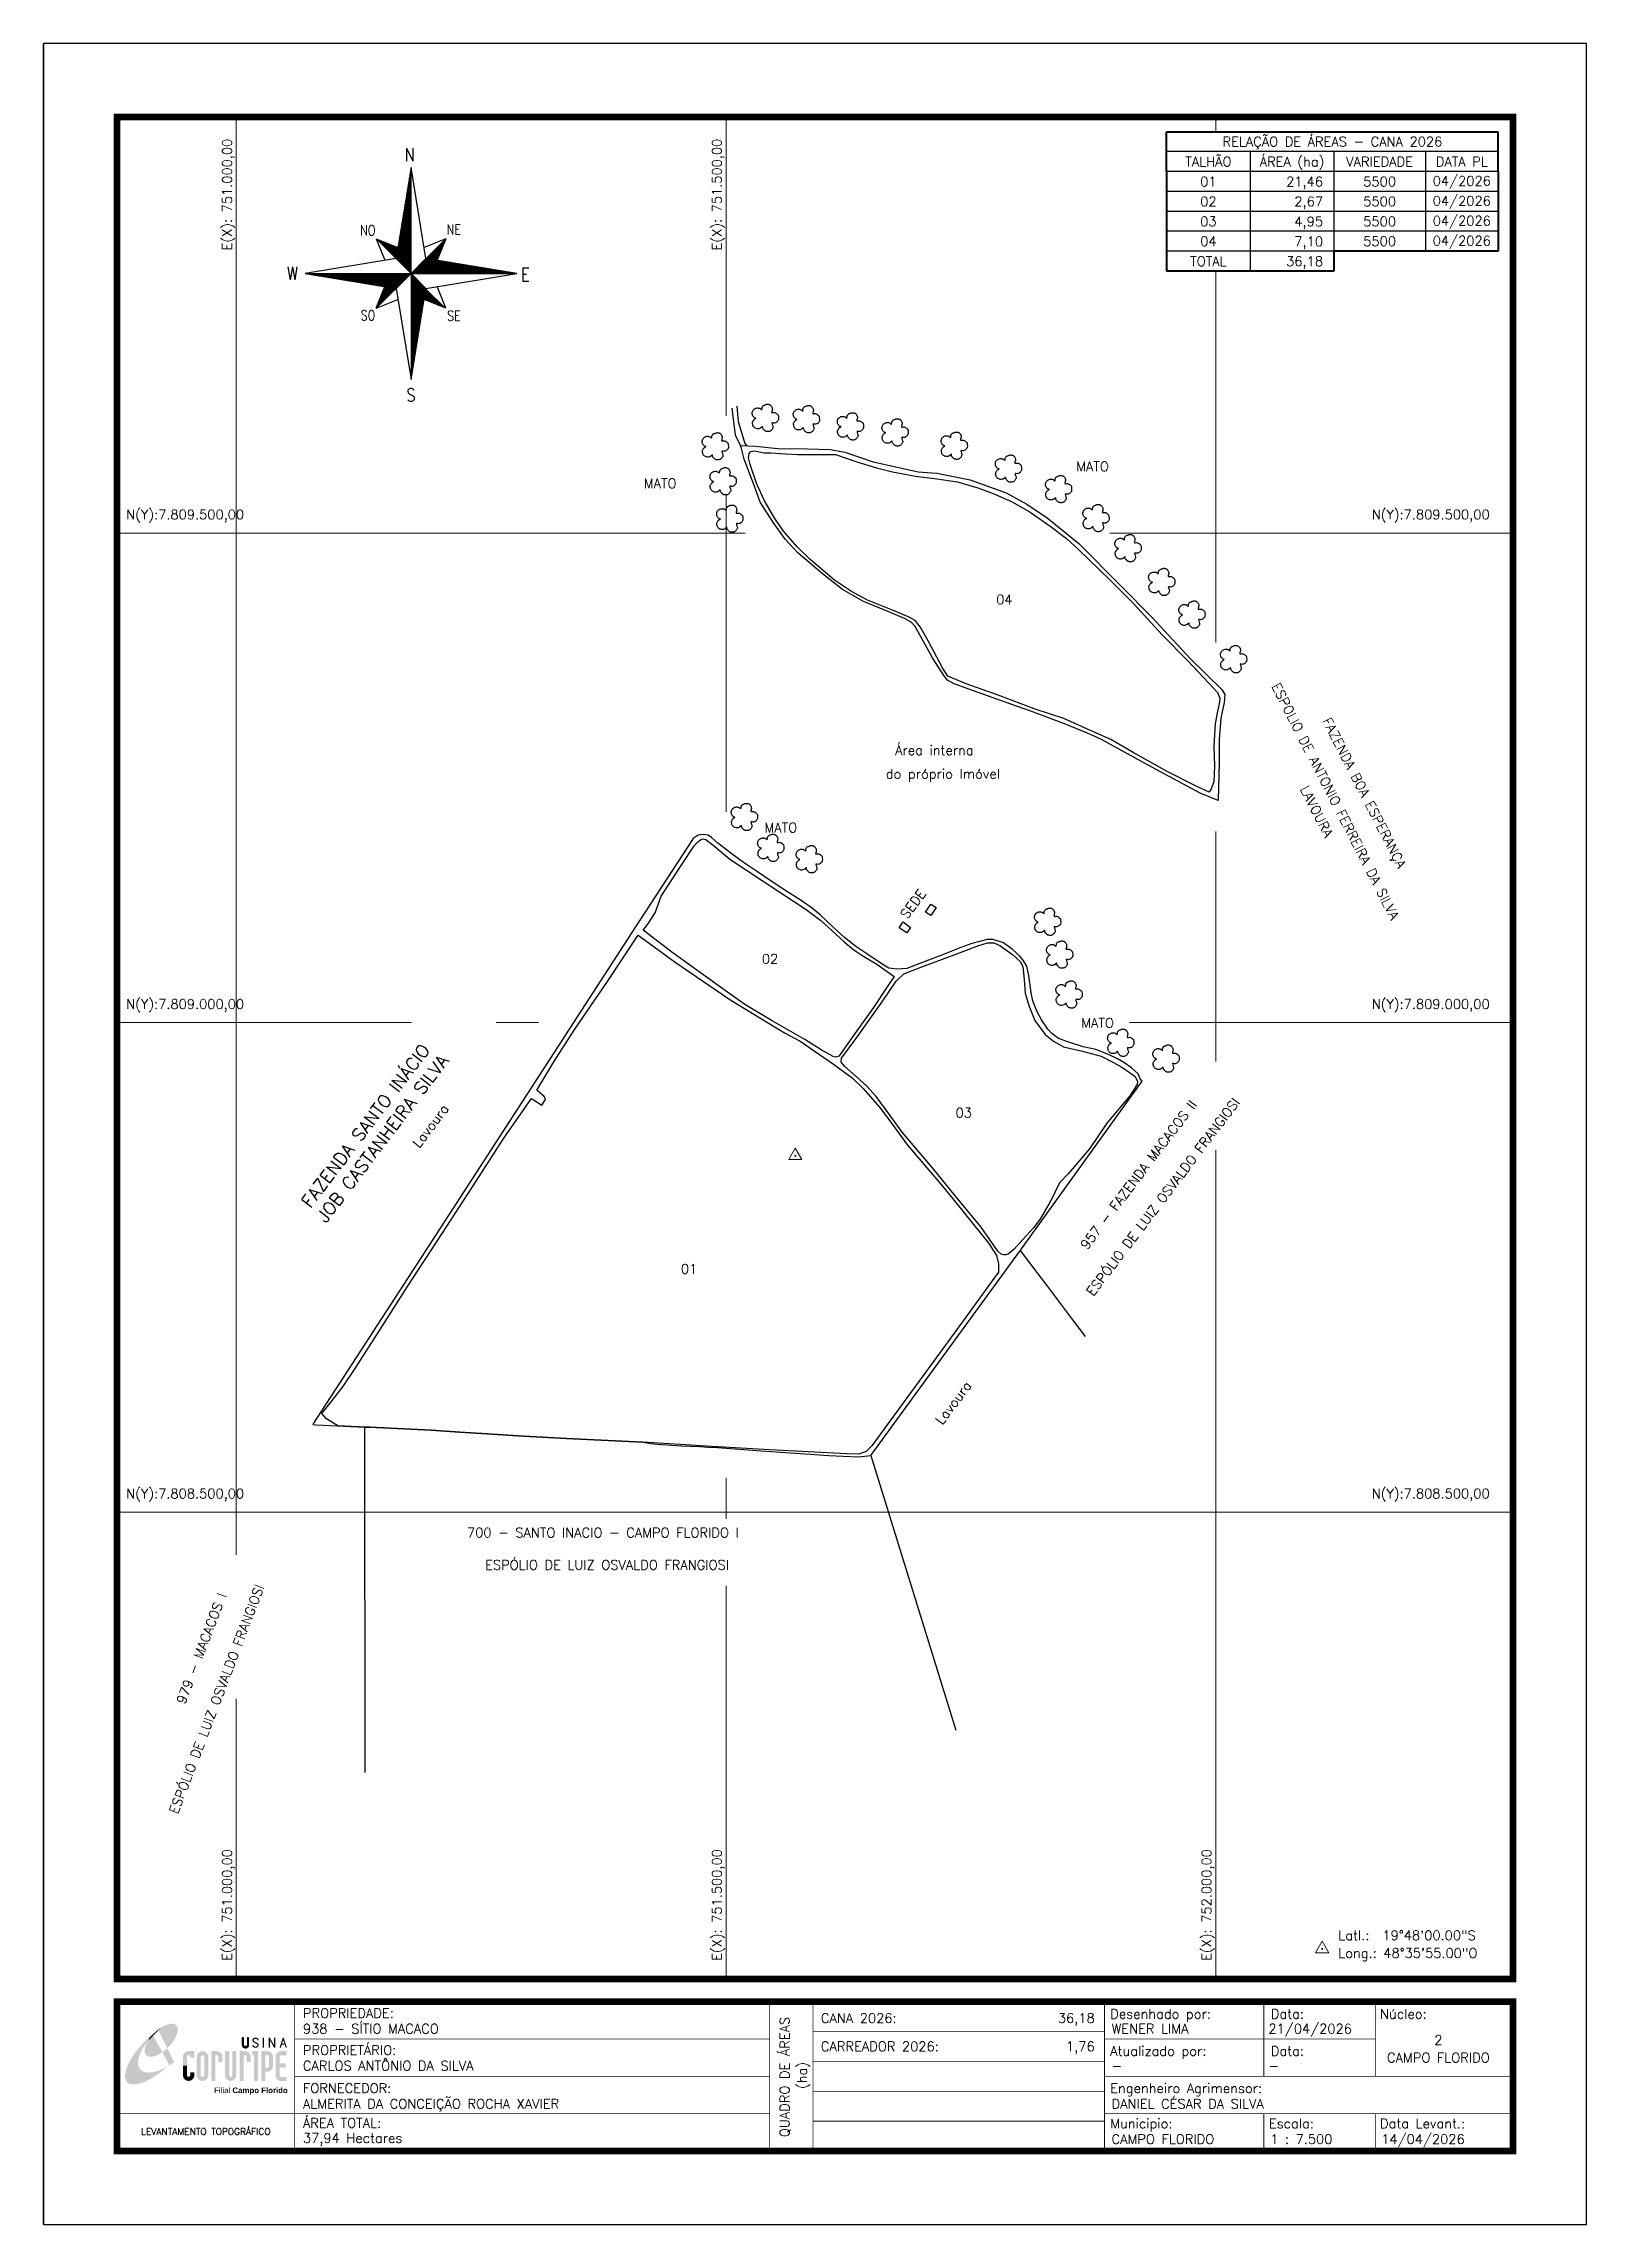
# Model space of a CAD drawing. Header units: inches. Extents: x 750803 to 752378, y 7807772 to 7810000.
import ezdxf
from ezdxf.enums import TextEntityAlignment as Align

# ---------------------------------------------------------------- set-up
doc = ezdxf.new("R2010")
doc.units = ezdxf.units.IN
doc.header["$MEASUREMENT"] = 0
doc.linetypes.add('CONTINUO', pattern=[0])
doc.linetypes.add('LIN0', pattern=[0])
for name, color, linetype, lineweight in [('0114000938', 1, 'Continuous', 25), ('0114000938004', 5, 'Continuous', 25), ('MALHA', 8, 'Continuous', 9), ('MATO', 3, 'Continuous', 25)]:
    doc.layers.add(name, color=color, linetype=linetype, lineweight=lineweight)
for name, color, linetype in [('0114000938001', 5, 'Continuous'), ('0114000938002', 5, 'Continuous'), ('0114000938003', 5, 'Continuous'), ('MARGEM', 7, 'CONTINUO'), ('QUADRO_DE_AREAS_CANA_2026', 7, 'Continuous'), ('SETA_NORTE', 3, 'Continuous'), ('TEXTO', 7, 'Continuous')]:
    doc.layers.add(name, color=color, linetype=linetype)
doc.styles.add('ARIAL', font='arial.ttf')
doc.styles.add('ROMANS', font='romans')
doc.styles.add('SIMPLEX', font='simplex', dxfattribs={"height": 0.2})
doc.styles.get("Standard").update_dxf_attribs({"font": 'simplex.shx', "height": 20})

msp = doc.modelspace()

# ---------------------------------------------------------------- texts
at = {"layer": 'MALHA'}
for s, p in [('E(X): 751.000,00', (750998.3, 7809788.7)), ('E(X): 751.500,00', (751498.3, 7809788.7)), ('E(X): 751.000,00', (750998.3, 7808041.6)), ('E(X): 751.500,00', (751498.3, 7808041.6)), ('E(X): 752.000,00', (751998.3, 7808041.6))]:
    msp.add_text(s, height=9.75, rotation=90, dxfattribs=at).set_placement(p, align=Align.BOTTOM_LEFT)
for s, p in [('N(Y):7.809.500,00', (750887.6, 7809511.1)), ('N(Y):7.809.500,00', (752159.2, 7809511.1)), ('N(Y):7.809.000,00', (750887.6, 7809011.1)), ('N(Y):7.809.000,00', (752159.2, 7809011.1)), ('N(Y):7.808.500,00', (750887.6, 7808511.1)), ('N(Y):7.808.500,00', (752159.2, 7808511.1))]:
    msp.add_text(s, height=9.75, dxfattribs=at).set_placement(p, align=Align.BOTTOM_LEFT)
at = {"layer": 'MARGEM', "color": 7, "linetype": 'Continuous', "lineweight": 9, "style": 'SIMPLEX'}
for s, p in [('PROPRIEDADE:', (751068, 7807993.1)), ('Desenhado por:', (751892.2, 7807992.3)), ('Data:', (752056.2, 7807992.3)), ('Núcleo:', (752167.6, 7807992.3)), ('PROPRIETÁRIO:', (751068, 7807955.3)), ('Atualizado por:', (751892.2, 7807954.4)), ('Data:', (752056.2, 7807954.4)), ('FORNECEDOR:', (751068, 7807916.4)), ('Engenheiro Agrimensor:', (751892.2, 7807916.4)), ('ÁREA TOTAL:', (751068, 7807880.9)), ('Municipio:', (751892.2, 7807880.3)), ('Escala:', (752054.2, 7807880.3)), ('Data Levant.:', (752167.6, 7807880.3))]:
    msp.add_text(s, height=9.75, dxfattribs=at).set_placement(p, align=Align.TOP_LEFT)
at = {"layer": 'MARGEM', "color": 7, "linetype": 'Continuous', "style": 'SIMPLEX'}
for s, p in [('938 - SÍTIO MACACO', (751068, 7807977.2)), ('CANA 2026:', (751596.8, 7807988)), ('WENER LIMA', (751893.5, 7807977.2)), ('21/04/2026', (752053.7, 7807977.2)), ('CARREADOR 2026:', (751596.8, 7807959.1)), ('CARLOS ANTÔNIO DA SILVA', (751068, 7807939.4)), ('-', (751893.5, 7807939.4)), ('-', (752053.7, 7807939.4)), ('ALMERITA DA CONCEIÇÃO ROCHA XAVIER', (751068, 7807900.5)), ('DANIEL CÉSAR DA SILVA', (751893.5, 7807900.5)), ('37,94 Hectares', (751068, 7807865.5)), ('CAMPO FLORIDO', (751893.5, 7807864.4)), ('1 : 7.500', (752055.5, 7807864.4)), ('14/04/2026', (752168.8, 7807864.4))]:
    msp.add_text(s, height=9.75, dxfattribs=at).set_placement(p, align=Align.TOP_LEFT)
for s, p in [('QUADRO DE ÁREAS', (751559.8, 7807923)), ('(ha)', (751577.6, 7807924.5))]:
    msp.add_text(s, height=9.75, rotation=90, dxfattribs=at).set_placement(p, align=Align.MIDDLE_CENTER)
for s, p in [('36,18', (751876.3, 7807988)), ('1,76', (751876.3, 7807959.1))]:
    msp.add_text(s, height=9.75, dxfattribs=at).set_placement(p, align=Align.TOP_RIGHT)
for s, p in [('CAMPO FLORIDO', (752227.2, 7807942.8)), ('2', (752227.2, 7807960.8))]:
    msp.add_text(s, height=9.75, dxfattribs=at).set_placement(p, align=Align.MIDDLE_CENTER)
at = {"layer": 'MARGEM', "color": 7, "linetype": 'ByBlock'}
msp.add_text('LEVANTAMENTO TOPOGRÁFICO', height=6.75, dxfattribs=at).set_placement((750968.9, 7807867.2), align=Align.MIDDLE_CENTER)
at = {"layer": 'QUADRO_DE_AREAS_CANA_2026', "linetype": 'Continuous', "style": 'SIMPLEX'}
for s, p in [('RELAÇÃO DE ÁREAS - CANA 2026', (752119, 7809899.8)), ('TALHÃO', (751992.4, 7809879.4)), ('ÁREA (ha)', (752077.8, 7809879.4)), ('VARIEDADE', (752167.2, 7809879.4)), ('DATA PL', (752251.1, 7809879.4)), ('01', (751992.4, 7809859)), ('5500', (752167.2, 7809859)), ('04/2026', (752251.1, 7809859.7)), ('02', (751992.4, 7809838.7)), ('5500', (752167.2, 7809838.7)), ('04/2026', (752251.1, 7809839.3)), ('03', (751992.4, 7809818.3)), ('5500', (752167.2, 7809818.3)), ('04/2026', (752251.1, 7809819)), ('04', (751992.4, 7809798)), ('5500', (752167.2, 7809798)), ('04/2026', (752251.1, 7809798.6)), ('TOTAL', (751992.4, 7809777.6))]:
    msp.add_text(s, height=9.75, dxfattribs=at).set_placement(p, align=Align.MIDDLE_CENTER)
for s, p in [('21,46', (752109.4, 7809854.1)), ('2,67', (752109.4, 7809833.8)), ('4,95', (752109.4, 7809813.4)), ('7,10', (752109.4, 7809793)), ('36,18', (752109.4, 7809772.7))]:
    msp.add_text(s, height=9.75, dxfattribs=at).set_placement(p, align=Align.RIGHT)
at = {"layer": 'TEXTO', "linetype": 'Continuous', "style": 'SIMPLEX'}
for s, p in [('MATO', (751857.4, 7809563.2)), ('MATO', (751416, 7809545.9)), ('04', (751775.7, 7809427.3)), ('Área interna ', (751672.5, 7809273.3)), ('do próprio Imóvel', (751663.1, 7809249.2)), ('MATO', (751539.2, 7809194.3)), ('02', (751536.5, 7809060.2)), ('MATO', (751862.5, 7808994.8)), ('03', (751734.3, 7808903)), ('01', (751453.9, 7808743.5))]:
    msp.add_text(s, height=9.75, dxfattribs=at).set_placement(p)
for s, rotation, p in [('ESPOLIO DE ANTONIO FERREIRA DA SILVA ', 297.0405, (752056.6, 7809343.6)), ('FAZENDA BOA ESPERANÇA', 297.0405, (752108.5, 7809308.4)), ('LAVOURA', 297.0405, (752085.7, 7809238.7)), ('SEDE', 52.8492, (751684.8, 7809105.1)), ('Lavoura', 412.8492, (751186.8, 7808871.2)), ('957 - FAZENDA MACACOS II ', 52.8492, (751868.7, 7808767.4)), ('ESPÓLIO DE LUIZ OSVALDO FRANGIOSI', 52.8492, (751874.8, 7808719.8)), ('Lavoura', 412.8492, (751720.5, 7808588.3)), (' ESPÓLIO DE LUIZ OSVALDO FRANGIOSI', 69.1732, (750937.8, 7808184.6)), ('979 - MACACOS I', 69.1732, (750947.6, 7808303.2))]:
    msp.add_text(s, height=9.75, rotation=rotation, dxfattribs=at).set_placement(p)
for s, p in [('700 - SANTO INACIO - CAMPO FLORIDO I', (751235.5, 7808483.9)), ('ESPÓLIO DE LUIZ OSVALDO FRANGIOSI', (751254, 7808450.9))]:
    msp.add_text(s, height=9.75, dxfattribs=at).set_placement(p, align=Align.TOP_LEFT)
at = {"layer": 'TEXTO', "linetype": 'ByBlock', "style": 'SIMPLEX'}
for s, p in [('LatI.:  19°48\'00.00"S', (752125, 7808062.8, 492.6)), ('Long.: 48°35\'55.00"O', (752125, 7808044.7, 492.6))]:
    msp.add_text(s, height=9.75, dxfattribs=at).set_placement(p)
at = {"layer": 'TEXTO', "linetype": 'Continuous', "insert": (750994.7, 7808724.3), "char_height": 13, "width": 545.86, "attachment_point": 1, "rotation": 52.8492, "style": 'SIMPLEX'}
msp.add_mtext('{\\Fsimplex;\\W6.56282;  }FAZENDA SANTO INÁCIO\\P{\\Fsimplex;\\W6.40492;  }JOB CASTANHEIRA SILVA', dxfattribs=at)

# ---------------------------------------------------------------- blocks, each defined once
blk = doc.blocks.new('A$C309442C0')
at = {"layer": 'SETA_NORTE', "linetype": 'Continuous'}
h = blk.add_hatch(dxfattribs=at)
h.set_pattern_fill('ANSI31', color=256, scale=0.1375, angle=-90, style=0)
h.set_pattern_definition([(315, (-215853.3434, 13873.16845), (0.3086963042, 0.3086963042), [])])
h.paths.add_polyline_path([(73.5, 97.4), (74.7, 104.9), (60, 110.8)])
h = blk.add_hatch(dxfattribs=at)
h.set_pattern_fill('ANSI31', color=256, scale=0.1375, angle=180, style=0)
h.set_pattern_definition([(225, (13869.59828, 216024.21475), (0.3086963042, -0.3086963042), [])])
h.paths.add_polyline_path([(93.8, 97.4), (101.4, 96.2), (107.3, 110.8)])
h = blk.add_hatch(dxfattribs=at)
h.set_pattern_fill('ANSI31', color=256, scale=0.1375, style=0)
h.set_pattern_definition([(45, (-13702.2971, -215849.77324), (-0.3086963042, 0.3086963042), [])])
h.paths.add_polyline_path([(73.5, 77), (65.9, 78.3), (60, 63.6)])
h = blk.add_hatch(dxfattribs=at)
h.set_pattern_fill('ANSI31', color=256, scale=0.1375, angle=90, style=0)
h.set_pattern_definition([(135, (216020.6446, -13698.72693), (-0.3086963042, -0.3086963042), [])])
h.paths.add_polyline_path([(93.8, 77), (92.6, 69.5), (107.3, 63.6)])
for p, q in [((81.6, 146.8), (83.7, 148.9)), ((81.7, 147.6), (83.7, 149.5)), ((81.8, 148.3), (83.7, 150.1)), ((82, 149.1), (83.7, 150.8)), ((82.1, 149.9), (83.7, 151.4)), ((82.2, 150.6), (83.7, 152.1)), ((82.3, 151.4), (83.7, 152.7)), ((82.5, 152.2), (83.7, 153.3)), ((82.6, 152.9), (83.7, 154)), ((82.7, 153.7), (83.7, 154.6)), ((82.9, 154.4), (83.7, 155.2)), ((83, 155.2), (83.7, 155.9)), ((83.1, 156), (83.7, 156.5)), ((83.2, 156.7), (83.7, 157.2)), ((83.4, 157.5), (83.7, 157.8)), ((83.5, 158.3), (83.7, 158.4)), ((83.6, 159), (83.7, 159.1)), ((78.7, 129.3), (83.7, 134.2)), ((78.8, 130), (83.7, 134.9)), ((79, 130.8), (83.7, 135.5)), ((79.1, 131.6), (83.7, 136.1)), ((79.2, 132.3), (83.7, 136.8)), ((79.3, 133.1), (83.7, 137.4)), ((79.5, 133.8), (83.7, 138)), ((79.6, 134.6), (83.7, 138.7)), ((79.7, 135.4), (83.7, 139.3)), ((79.8, 136.1), (83.7, 140)), ((80, 136.9), (83.7, 140.6)), ((80.1, 137.7), (83.7, 141.2)), ((80.2, 138.4), (83.7, 141.9)), ((80.3, 139.2), (83.7, 142.5)), ((80.5, 139.9), (83.7, 143.1)), ((80.6, 140.7), (83.7, 143.8)), ((80.7, 141.5), (83.7, 144.4)), ((80.8, 142.2), (83.7, 145)), ((81, 143), (83.7, 145.7)), ((81.1, 143.8), (83.7, 146.3)), ((81.2, 144.5), (83.7, 147)), ((81.3, 145.3), (83.7, 147.6)), ((81.5, 146.1), (83.7, 148.2)), ((75.7, 111), (83.7, 118.9)), ((75.8, 111.7), (83.7, 119.6)), ((75.9, 112.5), (83.7, 120.2)), ((76.1, 113.3), (83.7, 120.8)), ((76.2, 114), (83.7, 121.5)), ((76.3, 114.8), (83.7, 122.1)), ((76.4, 115.5), (83.7, 122.8)), ((76.6, 116.3), (83.7, 123.4)), ((76.7, 117.1), (83.7, 124)), ((76.8, 117.8), (83.7, 124.7)), ((76.9, 118.6), (83.7, 125.3)), ((77.1, 119.4), (83.7, 125.9)), ((77.2, 120.1), (83.7, 126.6)), ((77.3, 120.9), (83.7, 127.2)), ((77.4, 121.6), (83.7, 127.8)), ((77.6, 122.4), (83.7, 128.5)), ((77.7, 123.2), (83.7, 129.1)), ((77.8, 123.9), (83.7, 129.8)), ((78, 124.7), (83.7, 130.4)), ((78.1, 125.5), (83.7, 131)), ((78.2, 126.2), (83.7, 131.7)), ((78.3, 127), (83.7, 132.3)), ((78.5, 127.7), (83.7, 132.9)), ((78.6, 128.5), (83.7, 133.6)), ((60, 110.8), (74.7, 104.9)), ((60, 110.8), (65.9, 96.2)), ((73.5, 97.3), (83.7, 107.5)), ((73.6, 98), (83.7, 108.1)), ((73.7, 98.8), (83.7, 108.7)), ((73.8, 99.5), (83.7, 109.4)), ((73.8, 97), (83.7, 106.8)), ((73.9, 100.3), (83.7, 110)), ((74.1, 101.1), (83.7, 110.6)), ((74.2, 101.8), (83.7, 111.3)), ((74.2, 96.7), (83.7, 106.2)), ((74.3, 102.6), (83.7, 111.9)), ((74.4, 103.3), (83.7, 112.6)), ((74.5, 96.4), (83.7, 105.6)), ((74.6, 104.1), (83.7, 113.2)), ((74.7, 104.9), (83.7, 113.8)), ((74.8, 105.6), (83.7, 114.5)), ((74.8, 96.1), (83.7, 104.9)), ((74.9, 106.4), (83.7, 115.1)), ((75.1, 107.2), (83.7, 115.7)), ((75.1, 95.7), (83.7, 104.3)), ((75.2, 107.9), (83.7, 116.4)), ((75.3, 108.7), (83.7, 117)), ((75.4, 109.4), (83.7, 117.7)), ((75.6, 110.2), (83.7, 118.3)), ((107.3, 110.8), (92.6, 104.9)), ((107.3, 110.8), (101.4, 96.2)), ((75.4, 95.4), (83.7, 103.6)), ((75.8, 95.1), (83.7, 103)), ((76.1, 94.8), (83.7, 102.4)), ((76.4, 94.5), (83.7, 101.7)), ((76.7, 94.2), (83.7, 101.1)), ((77, 93.8), (83.7, 100.5)), ((77.4, 93.5), (83.7, 99.8)), ((77.7, 93.2), (83.7, 99.2)), ((78, 92.9), (83.7, 98.5)), ((78.3, 92.6), (83.7, 97.9)), ((78.6, 92.2), (83.7, 97.3)), ((78.9, 91.9), (83.7, 96.6)), ((79.3, 91.6), (83.7, 96)), ((79.6, 91.3), (83.7, 95.4)), ((79.9, 91), (83.7, 94.7)), ((80.2, 90.7), (83.7, 94.1)), ((80.5, 90.3), (83.7, 93.4)), ((80.9, 90), (83.7, 92.8)), ((81.2, 89.7), (83.7, 92.2)), ((81.5, 89.4), (83.7, 91.5)), ((81.8, 89.1), (83.7, 90.9)), ((82.1, 88.7), (83.7, 90.3)), ((82.4, 88.4), (83.7, 89.6)), ((83.8, 87.2), (94, 97.4)), ((84.4, 87.2), (94.5, 97.3)), ((85.1, 87.2), (95.1, 97.2)), ((85.7, 87.2), (95.6, 97.1)), ((86.3, 87.2), (96.2, 97)), ((87, 87.2), (96.7, 96.9)), ((87.6, 87.2), (97.2, 96.9)), ((88.3, 87.2), (97.8, 96.8)), ((88.9, 87.2), (98.3, 96.7)), ((89.5, 87.2), (98.9, 96.6)), ((90.2, 87.2), (99.4, 96.5)), ((90.8, 87.2), (100, 96.4)), ((91.4, 87.2), (100.5, 96.3)), ((92.1, 87.2), (101.1, 96.2)), ((92.7, 87.2), (101.6, 96.1)), ((93.4, 87.2), (102.2, 96)), ((94, 87.2), (102.7, 96)), ((94.6, 87.2), (103.3, 95.9)), ((95.3, 87.2), (103.8, 95.8)), ((95.9, 87.2), (104.4, 95.7)), ((96.5, 87.2), (104.9, 95.6)), ((97.2, 87.2), (105.5, 95.5)), ((97.8, 87.2), (106, 95.4)), ((98.4, 87.2), (106.5, 95.3)), ((99.1, 87.2), (107.1, 95.2)), ((99.7, 87.2), (107.6, 95.1)), ((100.4, 87.2), (108.2, 95.1)), ((101, 87.2), (108.7, 95)), ((101.6, 87.2), (109.3, 94.9)), ((102.3, 87.2), (109.8, 94.8)), ((102.9, 87.2), (110.4, 94.7)), ((103.5, 87.2), (110.9, 94.6)), ((104.2, 87.2), (111.5, 94.5)), ((104.8, 87.2), (112, 94.4)), ((105.5, 87.2), (112.6, 94.3)), ((106.1, 87.2), (113.1, 94.2)), ((106.7, 87.2), (113.7, 94.1)), ((107.4, 87.2), (114.2, 94.1)), ((108, 87.2), (114.8, 94)), ((108.6, 87.2), (115.3, 93.9)), ((109.3, 87.2), (115.8, 93.8)), ((109.9, 87.2), (116.4, 93.7)), ((110.6, 87.2), (116.9, 93.6)), ((111.2, 87.2), (117.5, 93.5)), ((111.8, 87.2), (118, 93.4)), ((112.5, 87.2), (118.6, 93.3)), ((113.1, 87.2), (119.1, 93.2)), ((113.7, 87.2), (119.7, 93.2)), ((114.4, 87.2), (120.2, 93.1)), ((115, 87.2), (120.8, 93)), ((115.6, 87.2), (121.3, 92.9)), ((116.3, 87.2), (121.9, 92.8)), ((116.9, 87.2), (122.4, 92.7)), ((117.6, 87.2), (123, 92.6)), ((118.2, 87.2), (123.5, 92.5)), ((118.8, 87.2), (124, 92.4)), ((119.5, 87.2), (124.6, 92.3)), ((120.1, 87.2), (125.1, 92.3)), ((120.7, 87.2), (125.7, 92.2)), ((121.4, 87.2), (126.2, 92.1)), ((122, 87.2), (126.8, 92)), ((122.7, 87.2), (127.3, 91.9)), ((123.3, 87.2), (127.9, 91.8)), ((123.9, 87.2), (128.4, 91.7)), ((124.6, 87.2), (129, 91.6)), ((125.2, 87.2), (129.5, 91.5)), ((125.8, 87.2), (130.1, 91.4)), ((126.5, 87.2), (130.6, 91.4)), ((127.1, 87.2), (131.2, 91.3)), ((127.8, 87.2), (131.7, 91.2)), ((128.4, 87.2), (132.3, 91.1)), ((129, 87.2), (132.8, 91)), ((129.7, 87.2), (133.3, 90.9)), ((130.3, 87.2), (133.9, 90.8)), ((130.9, 87.2), (134.4, 90.7)), ((131.6, 87.2), (135, 90.6)), ((132.2, 87.2), (135.5, 90.5)), ((132.8, 87.2), (136.1, 90.5)), ((133.5, 87.2), (136.6, 90.4)), ((134.1, 87.2), (137.2, 90.3)), ((134.8, 87.2), (137.7, 90.2)), ((135.4, 87.2), (138.3, 90.1)), ((136, 87.2), (138.8, 90)), ((136.7, 87.2), (139.4, 89.9)), ((137.3, 87.2), (139.9, 89.8)), ((137.9, 87.2), (140.5, 89.7)), ((138.6, 87.2), (141, 89.6)), ((139.2, 87.2), (141.6, 89.6)), ((139.9, 87.2), (142.1, 89.5)), ((140.5, 87.2), (142.6, 89.4)), ((141.1, 87.2), (143.2, 89.3)), ((141.8, 87.2), (143.7, 89.2)), ((142.4, 87.2), (144.3, 89.1)), ((11.8, 87.2), (11.8, 87.2)), ((12.3, 87.1), (12.4, 87.2)), ((12.9, 87), (13.1, 87.2)), ((13.4, 86.9), (13.7, 87.2)), ((14, 86.8), (14.4, 87.2)), ((14.5, 86.7), (15, 87.2)), ((15.1, 86.6), (15.6, 87.2)), ((15.6, 86.6), (16.3, 87.2)), ((16.2, 86.5), (16.9, 87.2)), ((16.7, 86.4), (17.5, 87.2)), ((17.2, 86.3), (18.2, 87.2)), ((17.8, 86.2), (18.8, 87.2)), ((18.3, 86.1), (19.5, 87.2)), ((18.9, 86), (20.1, 87.2)), ((19.4, 85.9), (20.7, 87.2)), ((20, 85.8), (21.4, 87.2)), ((20.5, 85.7), (22, 87.2)), ((21.1, 85.7), (22.6, 87.2)), ((21.6, 85.6), (23.3, 87.2)), ((22.2, 85.5), (23.9, 87.2)), ((22.7, 85.4), (24.6, 87.2)), ((23.3, 85.3), (25.2, 87.2)), ((23.8, 85.2), (25.8, 87.2)), ((24.4, 85.1), (26.5, 87.2)), ((24.9, 85), (27.1, 87.2)), ((25.5, 84.9), (27.7, 87.2)), ((26, 84.8), (28.4, 87.2)), ((26.5, 84.8), (29, 87.2)), ((27.1, 84.7), (29.6, 87.2)), ((27.6, 84.6), (30.3, 87.2)), ((28.2, 84.5), (30.9, 87.2)), ((28.7, 84.4), (31.6, 87.2)), ((29.3, 84.3), (32.2, 87.2)), ((29.8, 84.2), (32.8, 87.2)), ((30.4, 84.1), (33.5, 87.2)), ((30.9, 84), (34.1, 87.2)), ((31.5, 83.9), (34.7, 87.2)), ((32, 83.9), (35.4, 87.2)), ((32.6, 83.8), (36, 87.2)), ((33.1, 83.7), (36.7, 87.2)), ((33.7, 83.6), (37.3, 87.2)), ((34.2, 83.5), (37.9, 87.2)), ((34.7, 83.4), (38.6, 87.2)), ((35.3, 83.3), (39.2, 87.2)), ((35.8, 83.2), (39.8, 87.2)), ((36.4, 83.1), (40.5, 87.2)), ((36.9, 83), (41.1, 87.2)), ((37.5, 83), (41.8, 87.2)), ((38, 82.9), (42.4, 87.2)), ((38.6, 82.8), (43, 87.2)), ((39.1, 82.7), (43.7, 87.2)), ((39.7, 82.6), (44.3, 87.2)), ((40.2, 82.5), (44.9, 87.2)), ((40.8, 82.4), (45.6, 87.2)), ((41.3, 82.3), (46.2, 87.2)), ((41.9, 82.2), (46.8, 87.2)), ((42.4, 82.1), (47.5, 87.2)), ((43, 82.1), (48.1, 87.2)), ((43.5, 82), (48.8, 87.2)), ((44, 81.9), (49.4, 87.2)), ((44.6, 81.8), (50, 87.2)), ((45.1, 81.7), (50.7, 87.2)), ((45.7, 81.6), (51.3, 87.2)), ((46.2, 81.5), (51.9, 87.2)), ((46.8, 81.4), (52.6, 87.2)), ((47.3, 81.3), (53.2, 87.2)), ((47.9, 81.2), (53.9, 87.2)), ((48.4, 81.2), (54.5, 87.2)), ((49, 81.1), (55.1, 87.2)), ((49.5, 81), (55.8, 87.2)), ((50.1, 80.9), (56.4, 87.2)), ((50.6, 80.8), (57, 87.2)), ((51.2, 80.7), (57.7, 87.2)), ((51.7, 80.6), (58.3, 87.2)), ((52.3, 80.5), (59, 87.2)), ((52.8, 80.4), (59.6, 87.2)), ((53.3, 80.3), (60.2, 87.2)), ((53.9, 80.3), (60.9, 87.2)), ((54.4, 80.2), (61.5, 87.2)), ((55, 80.1), (62.1, 87.2)), ((55.5, 80), (62.8, 87.2)), ((56.1, 79.9), (63.4, 87.2)), ((56.6, 79.8), (64, 87.2)), ((57.2, 79.7), (64.7, 87.2)), ((57.7, 79.6), (65.3, 87.2)), ((58.3, 79.5), (66, 87.2)), ((58.8, 79.4), (66.6, 87.2)), ((59.4, 79.4), (67.2, 87.2)), ((59.9, 79.3), (67.9, 87.2)), ((83.7, 87.2), (60, 63.6)), ((60, 63.6), (65.9, 78.3)), ((60.5, 79.2), (68.5, 87.2)), ((61, 79.1), (69.1, 87.2)), ((61.5, 79), (69.8, 87.2)), ((62.1, 78.9), (70.4, 87.2)), ((62.6, 78.8), (71.1, 87.2)), ((63.2, 78.7), (71.7, 87.2)), ((63.7, 78.6), (72.3, 87.2)), ((64.3, 78.5), (73, 87.2)), ((64.8, 78.4), (73.6, 87.2)), ((65.4, 78.4), (74.2, 87.2)), ((65.9, 78.3), (74.9, 87.2)), ((66.5, 78.2), (75.5, 87.2)), ((67, 78.1), (76.2, 87.2)), ((67.6, 78), (76.8, 87.2)), ((68.1, 77.9), (77.4, 87.2)), ((68.7, 77.8), (78.1, 87.2)), ((69.2, 77.7), (78.7, 87.2)), ((69.8, 77.6), (79.3, 87.2)), ((70.3, 77.5), (80, 87.2)), ((70.8, 77.5), (80.6, 87.2)), ((71.4, 77.4), (81.2, 87.2)), ((71.9, 77.3), (81.9, 87.2)), ((72.5, 77.2), (82.5, 87.2)), ((73, 77.1), (83.2, 87.2)), ((82.8, 88.1), (83.7, 89)), ((83.1, 87.8), (83.7, 88.4)), ((83.4, 87.5), (83.7, 87.7)), ((83.7, 87.1), (83.7, 87.1)), ((83.7, 86.4), (84, 86.8)), ((83.7, 85.8), (84.4, 86.5)), ((83.7, 85.2), (84.7, 86.2)), ((83.7, 84.5), (85, 85.9)), ((83.7, 83.9), (85.3, 85.6)), ((83.7, 83.3), (85.6, 85.2)), ((83.7, 82.6), (86, 84.9)), ((83.7, 82), (86.3, 84.6)), ((83.7, 81.3), (86.6, 84.3)), ((83.7, 80.7), (86.9, 84)), ((83.7, 80.1), (87.2, 83.6)), ((83.7, 79.4), (87.5, 83.3)), ((83.7, 78.8), (87.9, 83)), ((83.7, 78.2), (88.2, 82.7)), ((83.7, 77.5), (88.5, 82.4)), ((83.7, 76.9), (88.8, 82.1)), ((83.7, 76.2), (89.1, 81.7)), ((83.7, 75.6), (89.5, 81.4)), ((83.7, 75), (89.8, 81.1)), ((83.7, 74.3), (90.1, 80.8)), ((83.7, 73.7), (90.4, 80.5)), ((83.7, 73.1), (90.7, 80.1)), ((83.7, 72.4), (91, 79.8)), ((83.7, 71.8), (91.4, 79.5)), ((83.7, 71.2), (91.7, 79.2)), ((83.7, 70.5), (92, 78.9)), ((83.7, 69.9), (92.3, 78.5)), ((83.7, 69.2), (92.6, 78.2)), ((83.7, 68.6), (93, 77.9)), ((83.7, 68), (93.3, 77.6)), ((83.7, 67.3), (93.6, 77.3)), ((83.7, 66.7), (93.8, 76.9)), ((83.7, 66.1), (93.7, 76.1)), ((83.7, 65.4), (93.6, 75.3)), ((83.7, 64.8), (93.4, 74.6)), ((107.3, 63.6), (101.4, 78.3)), ((143, 87.2), (144.8, 89)), ((143.7, 87.2), (145.4, 88.9)), ((144.3, 87.2), (145.9, 88.8)), ((144.9, 87.2), (146.5, 88.7)), ((145.6, 87.2), (147, 88.7)), ((146.2, 87.2), (147.6, 88.6)), ((146.9, 87.2), (148.1, 88.5)), ((147.5, 87.2), (148.7, 88.4)), ((148.1, 87.2), (149.2, 88.3)), ((148.8, 87.2), (149.8, 88.2)), ((149.4, 87.2), (150.3, 88.1)), ((150, 87.2), (150.8, 88)), ((150.7, 87.2), (151.4, 87.9)), ((151.3, 87.2), (151.9, 87.8)), ((152, 87.2), (152.5, 87.8)), ((152.6, 87.2), (153, 87.7)), ((153.2, 87.2), (153.6, 87.6)), ((153.9, 87.2), (154.1, 87.5)), ((154.5, 87.2), (154.7, 87.4)), ((155.1, 87.2), (155.2, 87.3)), ((60, 63.6), (74.7, 69.5)), ((83.7, 64.1), (93.3, 73.8)), ((83.7, 63.5), (93.2, 73)), ((83.7, 62.9), (93.1, 72.3)), ((83.7, 62.2), (92.9, 71.5)), ((83.7, 61.6), (92.8, 70.8)), ((83.7, 61), (92.7, 70)), ((83.7, 60.3), (92.6, 69.2)), ((83.7, 59.7), (92.4, 68.5)), ((83.7, 59), (92.3, 67.7)), ((83.7, 58.4), (92.2, 66.9)), ((83.7, 57.8), (92.1, 66.2)), ((83.7, 57.1), (91.9, 65.4)), ((83.7, 56.5), (91.8, 64.7)), ((83.7, 55.9), (91.7, 63.9)), ((83.7, 55.2), (91.6, 63.1)), ((83.7, 54.6), (91.4, 62.4)), ((83.7, 54), (91.3, 61.6)), ((83.7, 53.3), (91.2, 60.8)), ((83.7, 52.7), (91.1, 60.1)), ((107.3, 63.6), (92.6, 69.5)), ((83.7, 52), (90.9, 59.3)), ((83.7, 51.4), (90.8, 58.6)), ((83.7, 50.8), (90.7, 57.8)), ((83.7, 50.1), (90.5, 57)), ((83.7, 49.5), (90.4, 56.3)), ((83.7, 48.9), (90.3, 55.5)), ((83.7, 48.2), (90.2, 54.7)), ((83.7, 47.6), (90, 54)), ((83.7, 46.9), (89.9, 53.2)), ((83.7, 46.3), (89.8, 52.5)), ((83.7, 45.7), (89.7, 51.7)), ((83.7, 45), (89.5, 50.9)), ((83.7, 44.4), (89.4, 50.2)), ((83.7, 43.8), (89.3, 49.4)), ((83.7, 43.1), (89.2, 48.6)), ((83.7, 42.5), (89, 47.9)), ((83.7, 41.8), (88.9, 47.1)), ((83.7, 41.2), (88.8, 46.3)), ((83.7, 40.6), (88.7, 45.6)), ((83.7, 39.9), (88.5, 44.8)), ((83.7, 39.3), (88.4, 44.1)), ((83.7, 38.7), (88.3, 43.3)), ((83.7, 38), (88.2, 42.5)), ((83.7, 37.4), (88, 41.8)), ((83.7, 36.8), (87.9, 41)), ((83.7, 36.1), (87.8, 40.2)), ((83.7, 35.5), (87.7, 39.5)), ((83.7, 34.8), (87.5, 38.7)), ((83.7, 34.2), (87.4, 38)), ((83.7, 33.6), (87.3, 37.2)), ((83.7, 32.9), (87.2, 36.4)), ((83.7, 32.3), (87, 35.7)), ((83.7, 31.7), (86.9, 34.9)), ((83.7, 31), (86.8, 34.1)), ((83.7, 30.4), (86.7, 33.4)), ((83.7, 29.7), (86.5, 32.6)), ((83.7, 29.1), (86.4, 31.9)), ((83.7, 28.5), (86.3, 31.1)), ((83.7, 27.8), (86.2, 30.3)), ((83.7, 27.2), (86, 29.6)), ((83.7, 26.6), (85.9, 28.8)), ((83.7, 25.9), (85.8, 28)), ((83.7, 25.3), (85.6, 27.3)), ((83.7, 24.6), (85.5, 26.5)), ((83.7, 24), (85.4, 25.8)), ((83.7, 23.4), (85.3, 25)), ((83.7, 22.7), (85.1, 24.2)), ((83.7, 22.1), (85, 23.5)), ((83.7, 21.5), (84.9, 22.7)), ((83.7, 20.8), (84.8, 21.9)), ((83.7, 20.2), (84.6, 21.2)), ((83.7, 19.6), (84.5, 20.4)), ((83.7, 18.9), (84.4, 19.7)), ((83.7, 18.3), (84.3, 18.9)), ((83.7, 17.6), (84.1, 18.1)), ((83.7, 17), (84, 17.4)), ((83.7, 16.4), (83.9, 16.6)), ((83.7, 15.7), (83.8, 15.8))]:
    blk.add_line(p, q, dxfattribs=at)
blk.add_lwpolyline([(93.8, 77), (155.7, 87.2), (93.8, 97.4), (83.7, 159.3), (73.5, 97.4), (11.6, 87.2), (73.5, 77), (83.7, 15.1)], close=True, dxfattribs=at)
for points in [[(83.7, 87.2), (83.7, 159.3)], [(83.7, 87.2), (73.5, 97.4)], [(83.7, 87.2), (93.8, 97.4)], [(11.6, 87.2), (155.7, 87.2)], [(83.7, 87.2), (73.5, 77)], [(83.7, 87.2), (93.8, 77)], [(83.7, 87.2), (83.7, 15.1)]]:
    blk.add_lwpolyline(points, dxfattribs=at)
at = {"layer": 'SETA_NORTE', "color": 7, "lineweight": 30, "style": 'ROMANS', "width": 0.8}
for s, height, p in [('N ', 8.94, (79.5, 163.6)), ('NO', 6.88, (49.1, 113.2)), ('NE', 6.87, (108, 113.7)), ('W', 8.94, (-0.7, 82.9)), ('E', 8.94, (158.6, 82.1)), ('SO', 6.88, (49.5, 55.3)), ('SE', 6.87, (108.3, 55)), ('S', 8.94, (80.6, 0))]:
    blk.add_text(s, height=height, dxfattribs=at).set_placement(p)
blk = doc.blocks.new('A$C78F83FB3')
at = {"layer": 'MARGEM'}
h = blk.add_hatch(color=20, dxfattribs=at)
edge = h.paths.add_edge_path()
edge.add_ellipse((19.49, 23.77), major_axis=(-6.68, -6.67), ratio=0.469426, start_angle=292.73277, end_angle=601.25787)
edge.add_ellipse((22.83, 22.05), major_axis=(12.64, 11.29), ratio=0.457614, start_angle=79.90686, end_angle=107.91393)
edge = h.paths.add_edge_path()
edge.add_ellipse((18.28, 18.7), major_axis=(13.95, 13.59), ratio=0.386848, start_angle=63.96117, end_angle=264.59932)
edge.add_ellipse((22.83, 22.05), major_axis=(12.64, 11.29), ratio=0.457614, start_angle=107.91393, end_angle=245.11815, ccw=False)
edge.add_ellipse((19.49, 23.77), major_axis=(-6.68, -6.67), ratio=0.469426, start_angle=241.25787, end_angle=292.73277, ccw=False)
for color, points in [(20, [(15.46, 26.12), (14.17, 24.81), (14.06, 24.24), (14.39, 23.97), (14.67, 24.54), (19.47, 29.32), (18.48, 28.66), (17.31, 27.78)]), (7, [(58.42, 24.9), (57.9, 24.9), (57.9, 21.73, -0.414214), (57.15, 20.98), (56.84, 20.98, -0.414214), (56.09, 21.73), (56.09, 24.9), (55.57, 24.9), (55.57, 21.73, 0.414214), (56.84, 20.46), (57.15, 20.46, 0.414214), (58.42, 21.73)]), (7, [(61.7, 24.9), (61.23, 24.9, 0.396318), (60.04, 23.78), (60.04, 23.72, 0.151912), (60.39, 22.97), (60.46, 22.92), (62.18, 22), (62.85, 21.83, 0.12407), (62.51, 22.42), (60.75, 23.36, -0.13192), (60.56, 23.77, -0.385578), (61.23, 24.37), (61.7, 24.37, -0.414214), (62.37, 23.7), (62.89, 23.7, 0.414214)]), (7, [(62.37, 23.7), (62.89, 23.7, 0.414214), (61.7, 24.9), (61.23, 24.9, 0.396318), (60.04, 23.78), (60.04, 23.72, 0.151912), (60.39, 22.97), (60.46, 22.92), (62.18, 22), (62.18, 22, -0.131921), (62.37, 21.59, -0.385578), (61.7, 20.98), (61.23, 20.98, -0.414214), (60.56, 21.65), (60.04, 21.65, 0.414214), (61.23, 20.46), (61.7, 20.46, 0.402546), (62.89, 21.61, 0.165292), (62.51, 22.42), (60.75, 23.36, -0.13192), (60.56, 23.77, -0.385578), (61.23, 24.37), (61.7, 24.37, -0.414214)]), (7, [(30.97, 12.46), (29.13, 12.46), (29.13, 8.21, 1), (34.29, 8.21), (34.29, 9.41), (32.45, 9.41), (32.45, 8.21, -1), (30.97, 8.21)])]:
    blk.add_hatch(color=color, dxfattribs=at).paths.add_polyline_path(points)
h = blk.add_hatch(color=7, dxfattribs=at)
h.paths.add_polyline_path([(65.24, 24.9), (64.72, 24.9), (64.72, 20.46), (65.24, 20.46)])
h.paths.add_polyline_path([(67.38, 20.46), (67.9, 20.46), (67.9, 23.74), (69.74, 20.46), (70.23, 20.46), (70.23, 24.9), (69.71, 24.9), (69.71, 21.58), (67.85, 24.9), (67.38, 24.9)])
h.paths.add_polyline_path([(72.17, 20.46), (72.72, 20.46), (73.14, 21.73), (74.49, 21.73), (74.9, 20.46), (75.45, 20.46), (74, 24.9), (73.62, 24.9)])
h.paths.add_polyline_path([(73.81, 23.8), (74.32, 22.25), (73.31, 22.25)], flags=16)
h = blk.add_hatch(color=7, dxfattribs=at)
h.paths.add_polyline_path([(31.71, 18.93, 0.414214), (29.13, 16.35), (29.13, 12.46), (30.97, 12.46), (30.97, 16.35, -0.414214), (31.71, 17.09), (32.45, 17.09), (32.45, 16.02), (34.29, 16.02), (34.29, 18.93)])
h.paths.add_polyline_path([(44.15, 17.09, -0.414214), (44.89, 16.35), (44.89, 14.1), (46.72, 14.1), (46.72, 16.17, 0.433937), (44.15, 18.93), (41.77, 18.93), (41.77, 12.46), (43.61, 12.46), (43.61, 17.09)])
h.paths.add_polyline_path([(43.61, 12.46), (41.77, 12.46), (41.77, 5.62), (43.61, 5.62)])
h.paths.add_polyline_path([(47.92, 12.46), (49.75, 12.46), (49.75, 18.93), (47.92, 18.93)])
h.paths.add_polyline_path([(52.91, 18.93), (51.08, 18.93), (51.08, 12.46), (52.91, 12.46)])
h.paths.add_polyline_path([(51.08, 8.12, -1), (49.75, 8.12), (49.75, 12.46), (47.92, 12.46), (47.92, 8.12, 1), (52.91, 8.12), (52.91, 12.46), (51.08, 12.46)])
h.paths.add_polyline_path([(54.41, 12.46), (56.25, 12.46), (56.25, 17.09), (56.79, 17.09, -0.414214), (57.53, 16.35), (57.53, 14.1), (59.36, 14.1), (59.36, 16.17, 0.433937), (56.79, 18.93), (54.41, 18.93)])
h.paths.add_polyline_path([(56.25, 12.46), (54.41, 12.46), (54.41, 5.62), (56.25, 5.62)])
h.paths.add_polyline_path([(60.73, 12.46), (62.58, 12.46), (62.58, 18.93), (60.02, 18.93), (60.02, 17.08), (60.73, 17.08)])
h.paths.add_polyline_path([(62.58, 12.46), (60.73, 12.46), (60.73, 5.62), (62.58, 5.62)])
h.paths.add_polyline_path([(64.06, 12.46), (65.82, 12.46), (65.82, 17.17), (66.66, 17.17, -0.450417), (67.48, 16.25), (67.48, 12.46), (69.24, 12.46, 0.002307), (69.24, 12.48, 0.005282), (69.23, 12.54, -0.000938), (69.23, 12.53), (69.23, 16.17, 0.433937), (66.66, 18.93), (64.06, 18.93)])
h.paths.add_polyline_path([(64.06, 5.62), (65.82, 5.62), (65.82, 9.77), (66.66, 9.77, 0.426056), (69.24, 12.46), (67.48, 12.46), (67.48, 12.45, -0.450417), (66.66, 11.53), (65.82, 11.53), (65.82, 12.46), (64.06, 12.46)])
h.paths.add_polyline_path([(70.37, 12.46), (74.87, 12.46), (74.87, 13.44), (72.21, 13.44), (72.21, 16.35, -0.414214), (72.95, 17.09), (75.38, 17.09), (75.38, 18.93), (72.95, 18.93, 0.414214), (70.37, 16.35)])
h.paths.add_polyline_path([(72.21, 11.62), (74.87, 11.62), (74.87, 12.46), (70.37, 12.46), (70.37, 8.21, 0.414214), (72.95, 5.62), (75.38, 5.62), (75.38, 7.47), (72.95, 7.47, -0.414214), (72.21, 8.21)])
h = blk.add_hatch(color=7, dxfattribs=at)
h.paths.add_polyline_path([(35.29, 16.35), (35.29, 8.21, 1), (40.46, 8.21, 0.016978), (40.45, 8.38), (40.45, 16.17, 0.433937), (37.88, 18.93), (37.87, 18.93, 0.41391)])
h.paths.add_polyline_path([(38.62, 16.35), (38.62, 8.21, -1), (37.13, 8.21), (37.13, 16.35, -1)], flags=16)
at = {"layer": 'MARGEM', "color": 7}
blk.add_lwpolyline([(58.42, 24.9), (57.9, 24.9), (57.9, 21.73, -0.414214), (57.15, 20.98), (56.84, 20.98, -0.414214), (56.09, 21.73), (56.09, 24.9), (55.57, 24.9), (55.57, 21.73, 0.414214), (56.84, 20.46), (57.15, 20.46, 0.414214), (58.42, 21.73), (58.42, 24.9)], format="xyb", close=True, dxfattribs=at)
at = {"layer": 'MARGEM', "color": 252, "insert": (43.05, 2.72), "char_height": 2.5, "width": 33.0271, "attachment_point": 1, "style": 'ARIAL'}
blk.add_mtext('Filial {\\fArial|b1|i0|c0|p34;Campo Florido}', dxfattribs=at)

# ---------------------------------------------------------------- linework, layer by layer
at = {"layer": '0114000938', "linetype": 'CONTINUO', "flags": 128}
for points in [[(752002.4, 7809226.7), (751983.9, 7809234.3), (751934.8, 7809260.8), (751900.1, 7809279.9), (751883.2, 7809289.1), (751869.1, 7809295.7), (751845.6, 7809305.2), (751811.1, 7809318.1), (751790.8, 7809325.2), (751752.6, 7809338.7), (751732.8, 7809346.1), (751725.9, 7809349.9), (751722.4, 7809354.4), (751710.8, 7809372.7), (751693.2, 7809404.4), (751688.8, 7809409), (751683, 7809412.3), (751666, 7809419.5), (751640.2, 7809430.2), (751618.9, 7809442.3), (751598.3, 7809458.5), (751573.3, 7809479.8), (751560.7, 7809493.4), (751549, 7809509.4), (751534.8, 7809531.6), (751529.3, 7809546.9), (751518.3, 7809575.5), (751515.6, 7809586.3), (751514.7, 7809589.3), (751529.9, 7809588.7), (751552.7, 7809586.4), (751583, 7809586), (751606.7, 7809585.2), (751621.1, 7809582.7), (751650, 7809572.7), (751673.2, 7809567.5), (751696.2, 7809562.6), (751715.1, 7809561.1), (751749.3, 7809554.4), (751785.8, 7809541), (751806.9, 7809529.6), (751827.7, 7809515.5), (751860.1, 7809489.3), (751903.5, 7809445.7), (751934.2, 7809414.5), (751974, 7809371.7), (752006, 7809340.3), (752009.1, 7809335), (752008.5, 7809326.8), (752005, 7809310.8), (752003.5, 7809289.2), (752003.3, 7809265.2), (752002.7, 7809240.3)], [(751136.2, 7808586.7), (751198.9, 7808583.5), (751228.1, 7808581.7), (751256, 7808579.9), (751287.5, 7808577.9), (751337.1, 7808575), (751379.7, 7808573.1), (751400.6, 7808572.2), (751415.1, 7808571.3), (751422.7, 7808569.9), (751429.7, 7808569.2), (751454.2, 7808567.6), (751463.2, 7808567.2), (751472.7, 7808566.9), (751482, 7808566.4), (751491.1, 7808565.8), (751535.8, 7808562.7), (751555.5, 7808561.1), (751565.3, 7808560.4), (751575.5, 7808559.8), (751585.9, 7808559.1), (751595.1, 7808558.5), (751604.4, 7808557.9), (751635.1, 7808556.3), (751647.7, 7808557.7), (751800, 7808766.6), (751924.7, 7808940.3), (751922.6, 7808942.7), (751920.7, 7808947.6), (751913.9, 7808953.6), (751906.1, 7808959.1), (751899.6, 7808962.9), (751890.4, 7808967.4), (751877.6, 7808972.4), (751864.6, 7808975.3), (751847.9, 7808980.6), (751839.5, 7808983.6), (751832.5, 7808988.9), (751828.4, 7808993.4), (751822.1, 7809002.8), (751817.1, 7809011.7), (751813, 7809022.2), (751811.5, 7809030.5), (751809, 7809048), (751806.9, 7809057.7), (751803.3, 7809063.6), (751800, 7809067.8), (751792.5, 7809074.8), (751783.3, 7809081.6), (751772.7, 7809085), (751766.4, 7809085), (751751, 7809080.8), (751739.7, 7809076.6), (751719.4, 7809068.6), (751706.8, 7809063.6), (751684.4, 7809055.3), (751674.3, 7809054.5), (751666.1, 7809055.4), (751659.4, 7809059.8), (751643.8, 7809070.3), (751632.5, 7809077.7), (751621, 7809086.9), (751609.4, 7809097.6), (751596.1, 7809109.9), (751588.1, 7809116.5), (751577.8, 7809124.1), (751559.9, 7809135.4), (751546, 7809144.6), (751532.1, 7809154.1), (751517.9, 7809163.4), (751506.1, 7809171.9), (751491.6, 7809183.3), (751485.1, 7809189.2), (751481.7, 7809191.3), (751476.8, 7809192.1), (751471.5, 7809191.4), (751468.5, 7809189.5), (751466.4, 7809188.1), (751411.9, 7809104.5), (751192.3, 7808765.9), (751078.8, 7808590.9), (751078.1, 7808589.3), (751081.4, 7808589.1), (751131.3, 7808586.9)]]:
    msp.add_lwpolyline(points, close=True, dxfattribs=at)
at = {"layer": '0114000938001', "linetype": 'CONTINUO', "flags": 128}
msp.add_lwpolyline([(751103.5, 7808588.1), (751092.2, 7808595.2), (751087.4, 7808600.8), (751096.9, 7808612.6), (751108.7, 7808627.9), (751121.4, 7808646.8), (751146.1, 7808685.5), (751174.9, 7808730.4), (751210, 7808784.4), (751241.1, 7808832.3), (751273.1, 7808881.9), (751301.2, 7808922.5), (751311.8, 7808915.6), (751315.6, 7808921.3), (751314.2, 7808924.4), (751306.9, 7808930.8), (751324.1, 7808959.8), (751344.8, 7808992.2), (751378.8, 7809042.1), (751410.1, 7809089.4), (751447.9, 7809061.6), (751505, 7809022.8), (751559.5, 7808989.5), (751575.6, 7808981), (751609.7, 7808957.6), (751628.6, 7808943.4), (751639.8, 7808932.8), (751657.1, 7808913.2), (751669, 7808897.2), (751685.3, 7808874.8), (751721, 7808833), (751739.1, 7808810.9), (751751.1, 7808795.6), (751768.2, 7808774.2), (751776, 7808762.1), (751778.1, 7808753.7), (751778, 7808745.1), (751770.8, 7808734.7), (751747.5, 7808702.9), (751711.6, 7808653.7), (751689.2, 7808623), (751648.7, 7808567.6), (751643.1, 7808561.9), (751635.4, 7808559), (751622.9, 7808559.5), (751544.5, 7808563.7), (751479.6, 7808567.2), (751415.1, 7808571.3), (751400.6, 7808572.2), (751379.7, 7808573.1), (751337.1, 7808575), (751287.5, 7808577.9), (751256, 7808579.9), (751228.1, 7808581.7), (751198.9, 7808583.5), (751136.2, 7808586.7), (751131.3, 7808586.9)], close=True, dxfattribs=at)
at = {"layer": '0114000938002', "linetype": 'CONTINUO', "flags": 128}
msp.add_lwpolyline([(751640.7, 7809067.6), (751653.9, 7809059.6), (751671.5, 7809047.2), (751665.3, 7809037.6), (751650.6, 7809015.5), (751635.1, 7808993.9), (751622.5, 7808976.4), (751616.4, 7808967.5), (751615, 7808965.8), (751611.7, 7808964.7), (751609.4, 7808965.2), (751597.1, 7808972.1), (751580.3, 7808982.8), (751547.2, 7809001.9), (751519, 7809018.6), (751492, 7809037.7), (751444.7, 7809071.9), (751415.2, 7809094.3), (751420, 7809100.6), (751427.7, 7809112), (751433.7, 7809129), (751440.3, 7809138.9), (751454.8, 7809161.4), (751467.4, 7809180.4), (751470.1, 7809183.5), (751474.1, 7809187), (751476.5, 7809187.6), (751479.2, 7809187), (751488.6, 7809179.8), (751503.7, 7809167), (751556, 7809132.4), (751581.7, 7809115.5), (751596.6, 7809104.2), (751611.9, 7809090.2), (751620.4, 7809082.6), (751630.3, 7809074.3)], close=True, dxfattribs=at)
at = {"layer": '0114000938003', "linetype": 'CONTINUO', "flags": 128}
msp.add_lwpolyline([(751904.1, 7808954.4), (751917.2, 7808945.2), (751920.1, 7808940), (751919.7, 7808936.8), (751912.2, 7808925), (751888.7, 7808897.1), (751871, 7808871.2), (751849.4, 7808845.6), (751840.8, 7808836.7), (751837.5, 7808830.1), (751834, 7808822.7), (751830, 7808815.1), (751820.9, 7808800), (751814.3, 7808790.8), (751803, 7808778.5), (751794.2, 7808768.7), (751787.9, 7808763.5), (751785.7, 7808762.9), (751783.7, 7808762.7), (751780.7, 7808763.6), (751777.6, 7808766.6), (751760.3, 7808791), (751734.1, 7808822.7), (751710.7, 7808851.5), (751679.9, 7808888.1), (751667.6, 7808905), (751653.2, 7808924.4), (751643.8, 7808935), (751632.9, 7808945), (751621.1, 7808955.1), (751617.4, 7808959.6), (751617.9, 7808963.5), (751632.5, 7808983.5), (751659.2, 7809021.2), (751673.6, 7809042.2), (751681.3, 7809049.9), (751699.7, 7809056.9), (751732.7, 7809069.3), (751758.2, 7809078.6), (751767, 7809081.4), (751773.5, 7809081.4), (751779.4, 7809078.6), (751792.3, 7809069.6), (751800.6, 7809062), (751802.8, 7809056.8), (751804.4, 7809044), (751805.3, 7809030), (751809.1, 7809017.6), (751815.1, 7809002), (751825.9, 7808987.9), (751834.4, 7808981.1), (751844.6, 7808975.3), (751862.5, 7808971.1), (751883.1, 7808965.8), (751895.5, 7808959.2)], close=True, dxfattribs=at)
at = {"layer": '0114000938004', "linetype": 'CONTINUO', "flags": 128}
msp.add_lwpolyline([(751999.3, 7809305.2), (751997.8, 7809282.4), (751998.6, 7809262.3), (751997.8, 7809246), (751995.2, 7809238.7), (751993.3, 7809235.4), (751979.8, 7809241.4), (751950.3, 7809256.6), (751915.7, 7809276), (751892.8, 7809289.1), (751868.9, 7809299.6), (751844.7, 7809310.7), (751815.4, 7809320.2), (751777.8, 7809334.4), (751745.2, 7809345.9), (751726.4, 7809353.8), (751720.8, 7809362.2), (751706.2, 7809390), (751698.2, 7809404.3), (751693.1, 7809410.7), (751686.9, 7809414.2), (751670, 7809421.1), (751644.4, 7809431.5), (751627.9, 7809440.2), (751610.6, 7809451.9), (751585.8, 7809472.9), (751572.8, 7809485.5), (751558.5, 7809502), (751549.8, 7809514.9), (751539.1, 7809532.9), (751531.3, 7809549.8), (751524.7, 7809570), (751523, 7809576.9), (751523.6, 7809581.2), (751525.3, 7809583.3), (751529.2, 7809584), (751538.7, 7809581.9), (751545.8, 7809581.9), (751560.8, 7809580.9), (751573.3, 7809580.4), (751598.7, 7809580.3), (751611.7, 7809580.1), (751633.4, 7809572.6), (751653.5, 7809566.5), (751669.9, 7809562.5), (751693.3, 7809558), (751715.2, 7809555.5), (751736.4, 7809552.2), (751757.1, 7809546.3), (751772.6, 7809540.4), (751791.9, 7809531.9), (751810.6, 7809521.5), (751831.8, 7809506.5), (751847.7, 7809494.6), (751859.3, 7809483.7), (751892, 7809451.8), (751915.3, 7809428.6), (751945.5, 7809395.7), (751971, 7809369.7), (751993, 7809346.6), (752001.6, 7809337), (752004, 7809331.2), (752003.5, 7809325.4), (752001.3, 7809316.3)], close=True, dxfattribs=at)
at = {"layer": 'MALHA'}
for points in [[(751000, 7808456.4), (751000, 7809924.9)], [(751500, 7809619.9), (751500, 7809924.9)], [(752000, 7809908.9), (752000, 7809924.9)], [(752000, 7809388.2), (752000, 7809767.4)], [(751500, 7809215.3), (751500, 7809539.4)], [(750878.3, 7809500), (751519.4, 7809500)], [(751891.8, 7809500), (752303.3, 7809500)], [(752000, 7808960.3), (752000, 7809195.3)], [(750878.3, 7809000), (751179, 7809000)], [(751265.4, 7809000), (751308.4, 7809000)], [(751911.8, 7809000), (752303.3, 7809000)], [(752000, 7808023.2), (752000, 7808869.6)], [(751500, 7808493.1), (751500, 7808535.1)], [(750878.3, 7808500), (752303.3, 7808500)], [(751500, 7808023.2), (751500, 7808424.6)], [(751000, 7808023.2), (751000, 7808309.4)]]:
    msp.add_lwpolyline(points, dxfattribs=at)
at = {"layer": 'MARGEM', "color": 174, "linetype": 'LIN0'}
msp.add_line((750803.3, 7807772.4), (750803.3, 7809999.9), dxfattribs=at)
at = {"layer": 'MARGEM', "color": 174, "linetype": 'LIN0', "flags": 128}
msp.add_lwpolyline([(752378.3, 7807772.4), (752378.3, 7809999.9), (750803.3, 7809999.9), (750803.3, 7807772.4)], close=True, dxfattribs=at)
at = {"layer": 'MARGEM', "color": 174, "linetype": 'LIN0', "const_width": 6.82, "flags": 128}
for points in [[(752303.3, 7808023.2), (752303.3, 7809924.9), (750878.3, 7809924.9), (750878.3, 7808023.2)], [(752303.3, 7808023.2), (752303.3, 7809924.9), (750878.3, 7809924.9), (750878.3, 7808023.2)], [(750878.3, 7807999.9), (752303.3, 7807999.9), (752303.3, 7807847.4), (750878.3, 7807847.4)]]:
    msp.add_lwpolyline(points, close=True, dxfattribs=at)
at = {"layer": 'MARGEM', "color": 174, "linetype": 'LIN0', "flags": 128}
for points, const_width in [([(751059.5, 7807999.9), (751059.5, 7807847.4)], 0.757), ([(751059.5, 7807999.9), (751059.5, 7807848.8)], 0.75), ([(751544.4, 7807999.9), (751544.4, 7807849.3)], 0.757), ([(751588.8, 7807999.9), (751588.8, 7807849.3)], 0.757), ([(751886.3, 7807999.9), (751886.3, 7807849.3)], 0.757), ([(752049, 7807923.7), (752049, 7807999.9)], 0.757), ([(752162.8, 7807923.7), (752162.8, 7807999.9)], 0.757), ([(751588.8, 7807969.4), (751886.3, 7807969.4)], 0.757), ([(751059.5, 7807961.8), (751544.4, 7807961.8)], 0.757), ([(751886.3, 7807961.8), (752162.8, 7807961.8)], 0.757), ([(751059.5, 7807923.7), (751544.4, 7807923.7)], 0.757), ([(751588.8, 7807938.9), (751886.3, 7807938.9)], 0.757), ([(751886.3, 7807923.7), (752303.4, 7807923.7)], 0.757), ([(751588.8, 7807908.4), (751886.3, 7807908.4)], 0.757), ([(750878.3, 7807885.6), (751544.4, 7807885.6)], 0.757), ([(751588.8, 7807877.9), (751886.3, 7807877.9)], 0.757), ([(751886.3, 7807885.6), (752303.3, 7807885.6)], 0.757), ([(752049, 7807885.6), (752049, 7807847.8)], 0.757), ([(752162.8, 7807885.6), (752162.8, 7807847.8)], 0.757)]:
    msp.add_lwpolyline(points, dxfattribs=dict(at, const_width=const_width))
at = {"layer": 'MATO', "color": 94, "linetype": 'CONTINUO'}
for points in [[(751537, 7809608.9, -315), (751536.4, 7809608.3, -315), (751535.6, 7809607.6, -315), (751534.6, 7809606.9, -315), (751533.6, 7809606.6, -315), (751532.6, 7809606.5, -315), (751531.6, 7809606.5, -315), (751530.8, 7809606.7, -315), (751530, 7809607, -315), (751529.4, 7809607.4, -315), (751528.8, 7809607.8, -315), (751528.3, 7809608.4, -315), (751527.8, 7809608.9, -315), (751527.5, 7809609.4, -315), (751527.3, 7809610, -315), (751527.2, 7809610.7, -315), (751527.1, 7809611.5, -315), (751527, 7809612.4, -315), (751527, 7809613.2, -315), (751527.2, 7809613.8, -315), (751527.5, 7809614.4, -315), (751527.9, 7809614.8, -315), (751528.1, 7809615.3, -315), (751528.4, 7809615.7, -315), (751528.7, 7809616, -315), (751529.4, 7809616.5, -315), (751530, 7809616.9, -315), (751530.5, 7809617.2, -315), (751530.3, 7809617.4, -315), (751529.9, 7809617.5, -315), (751529.4, 7809617.6, -315), (751529, 7809617.8, -315), (751528.7, 7809618.1, -315), (751528.3, 7809618.5, -315), (751527.8, 7809619.1, -315), (751527.4, 7809619.8, -315), (751527, 7809620.5, -315), (751526.8, 7809621.3, -315), (751526.7, 7809622.1, -315), (751526.7, 7809623, -315), (751527, 7809623.9, -315), (751527.3, 7809624.8, -315), (751527.7, 7809625.5, -315), (751528, 7809625.9, -315), (751528.3, 7809626.2, -315), (751528.7, 7809626.4, -315), (751529.2, 7809626.8, -315), (751529.8, 7809627.2, -315), (751530.5, 7809627.5, -315), (751531.1, 7809627.7, -315), (751531.7, 7809627.8, -315), (751532.3, 7809627.8, -315), (751532.9, 7809627.7, -315), (751533.4, 7809627.7, -315), (751533.8, 7809627.6, -315), (751534.3, 7809627.4, -315), (751534.7, 7809627.2, -315), (751535, 7809627, -315), (751535.5, 7809626.5, -315), (751536, 7809626.1, -315), (751536.3, 7809625.8, -315), (751536.5, 7809626.4, -315), (751536.7, 7809627.2, -315), (751536.7, 7809628.1, -315), (751536.8, 7809628.4, -315), (751536.9, 7809628.7, -315), (751537.1, 7809629, -315), (751537.3, 7809629.4, -315), (751537.7, 7809629.8, -315), (751538, 7809630.2, -315), (751538.5, 7809630.4, -315), (751539, 7809630.6, -315), (751539.5, 7809630.7, -315), (751540, 7809631, -315), (751540.4, 7809631.2, -315), (751540.9, 7809631.4, -315), (751541.4, 7809631.5, -315), (751542, 7809631.5, -315), (751542.5, 7809631.5, -315), (751543, 7809631.5, -315), (751543.5, 7809631.4, -315), (751544, 7809631.3, -315), (751544.5, 7809631.1, -315), (751544.9, 7809630.9, -315), (751545.2, 7809630.6, -315), (751545.6, 7809630.4, -315), (751545.9, 7809630, -315), (751546.1, 7809629.7, -315), (751546.4, 7809629.2, -315), (751546.7, 7809628.6, -315), (751546.9, 7809628.1, -315), (751547.1, 7809627.6, -315), (751547.2, 7809627, -315), (751547.3, 7809626.3, -315), (751546.9, 7809625.2, -315), (751546.6, 7809624.1, -315), (751546.5, 7809623.2, -315), (751547.1, 7809623.1, -315), (751547.9, 7809623.1, -315), (751548.7, 7809623.3, -315), (751549.3, 7809623.2, -315), (751549.9, 7809623, -315), (751550.5, 7809622.8, -315), (751551.1, 7809622.4, -315), (751551.7, 7809621.9, -315), (751552.2, 7809621.5, -315), (751552.6, 7809621.3, -315), (751552.9, 7809620.9, -315), (751553.2, 7809620.4, -315), (751553.4, 7809619, -315), (751553.5, 7809617.5, -315), (751553.4, 7809616.1, -315), (751553.2, 7809615.3, -315), (751552.8, 7809614.7, -315), (751552.4, 7809614.2, -315), (751552, 7809613.7, -315), (751551.5, 7809613.3, -315), (751551, 7809612.9, -315), (751550.3, 7809612.6, -315), (751549.5, 7809612.4, -315), (751548.8, 7809612.3, -315), (751548, 7809612.5, -315), (751547.3, 7809612.6, -315), (751546.8, 7809612.5, -315), (751547.1, 7809611.3, -315), (751547.5, 7809609.9, -315), (751547.9, 7809608.5, -315), (751547.8, 7809607.8, -315), (751547.7, 7809607.2, -315), (751547.4, 7809606.8, -315), (751547.1, 7809606.2, -315), (751546.7, 7809605.6, -315), (751546.2, 7809605.1, -315), (751545.9, 7809604.7, -315), (751545.4, 7809604.4, -315), (751545, 7809604.1, -315), (751544.4, 7809603.9, -315), (751543.8, 7809603.8, -315), (751543.2, 7809603.7, -315), (751542.5, 7809603.7, -315), (751541.9, 7809603.7, -315), (751541.4, 7809603.8, -315), (751540.9, 7809603.8, -315), (751540.5, 7809604, -315), (751540, 7809604.2, -315), (751539.5, 7809604.6, -315), (751539, 7809605.1, -315), (751538.5, 7809605.7, -315), (751538.1, 7809606.1, -315), (751537.7, 7809606.6, -315), (751537.4, 7809607, -315), (751537.3, 7809607.8, -315), (751537.2, 7809608.5, -315), (751537.1, 7809609.1, -315)], [(751578.9, 7809607.7, -315), (751578.3, 7809607.1, -315), (751577.4, 7809606.3, -315), (751576.5, 7809605.7, -315), (751575.5, 7809605.4, -315), (751574.4, 7809605.3, -315), (751573.4, 7809605.3, -315), (751572.6, 7809605.5, -315), (751571.9, 7809605.8, -315), (751571.3, 7809606.2, -315), (751570.7, 7809606.6, -315), (751570.2, 7809607.1, -315), (751569.7, 7809607.7, -315), (751569.4, 7809608.2, -315), (751569.2, 7809608.8, -315), (751569.1, 7809609.4, -315), (751569, 7809610.3, -315), (751568.9, 7809611.1, -315), (751568.9, 7809612, -315), (751569.1, 7809612.6, -315), (751569.4, 7809613.1, -315), (751569.7, 7809613.6, -315), (751570, 7809614, -315), (751570.3, 7809614.4, -315), (751570.6, 7809614.8, -315), (751571.3, 7809615.2, -315), (751571.9, 7809615.7, -315), (751572.4, 7809616, -315), (751572.2, 7809616.1, -315), (751571.8, 7809616.2, -315), (751571.3, 7809616.4, -315), (751570.9, 7809616.6, -315), (751570.5, 7809616.9, -315), (751570.2, 7809617.3, -315), (751569.7, 7809617.9, -315), (751569.2, 7809618.6, -315), (751568.9, 7809619.3, -315), (751568.7, 7809620.1, -315), (751568.6, 7809620.9, -315), (751568.6, 7809621.7, -315), (751568.9, 7809622.7, -315), (751569.2, 7809623.5, -315), (751569.6, 7809624.3, -315), (751569.9, 7809624.7, -315), (751570.2, 7809625, -315), (751570.6, 7809625.2, -315), (751571.1, 7809625.6, -315), (751571.7, 7809626, -315), (751572.3, 7809626.3, -315), (751573, 7809626.5, -315), (751573.6, 7809626.5, -315), (751574.2, 7809626.5, -315), (751574.8, 7809626.5, -315), (751575.3, 7809626.4, -315), (751575.7, 7809626.3, -315), (751576.1, 7809626.2, -315), (751576.5, 7809626, -315), (751576.9, 7809625.8, -315), (751577.4, 7809625.3, -315), (751577.8, 7809624.8, -315), (751578.2, 7809624.6, -315), (751578.4, 7809625.2, -315), (751578.5, 7809626, -315), (751578.6, 7809626.8, -315), (751578.7, 7809627.2, -315), (751578.8, 7809627.5, -315), (751579, 7809627.7, -315), (751579.2, 7809628.2, -315), (751579.5, 7809628.6, -315), (751579.9, 7809629, -315), (751580.4, 7809629.2, -315), (751580.9, 7809629.3, -315), (751581.4, 7809629.5, -315), (751581.8, 7809629.7, -315), (751582.3, 7809629.9, -315), (751582.8, 7809630.1, -315), (751583.3, 7809630.2, -315), (751583.9, 7809630.3, -315), (751584.4, 7809630.3, -315), (751584.9, 7809630.2, -315), (751585.4, 7809630.2, -315), (751585.9, 7809630.1, -315), (751586.3, 7809629.9, -315), (751586.8, 7809629.7, -315), (751587.1, 7809629.4, -315), (751587.5, 7809629.1, -315), (751587.8, 7809628.8, -315), (751588, 7809628.4, -315), (751588.3, 7809627.9, -315), (751588.6, 7809627.4, -315), (751588.8, 7809626.9, -315), (751589, 7809626.3, -315), (751589.1, 7809625.8, -315), (751589.1, 7809625.1, -315), (751588.8, 7809624, -315), (751588.5, 7809622.9, -315), (751588.4, 7809622, -315), (751589, 7809621.8, -315), (751589.8, 7809621.9, -315), (751590.6, 7809622, -315), (751591.2, 7809622, -315), (751591.8, 7809621.8, -315), (751592.4, 7809621.6, -315), (751593, 7809621.2, -315), (751593.6, 7809620.7, -315), (751594.1, 7809620.2, -315), (751594.5, 7809620, -315), (751594.8, 7809619.7, -315), (751595.1, 7809619.2, -315), (751595.2, 7809617.8, -315), (751595.3, 7809616.3, -315), (751595.3, 7809614.9, -315), (751595.1, 7809614, -315), (751594.7, 7809613.4, -315), (751594.3, 7809612.9, -315), (751593.9, 7809612.4, -315), (751593.4, 7809612, -315), (751592.9, 7809611.7, -315), (751592.2, 7809611.4, -315), (751591.4, 7809611.2, -315), (751590.7, 7809611.1, -315), (751589.9, 7809611.3, -315), (751589.2, 7809611.4, -315), (751588.7, 7809611.2, -315), (751589, 7809610.1, -315), (751589.4, 7809608.6, -315), (751589.8, 7809607.2, -315), (751589.7, 7809606.5, -315), (751589.6, 7809606, -315), (751589.3, 7809605.5, -315), (751589, 7809605, -315), (751588.6, 7809604.4, -315), (751588.1, 7809603.9, -315), (751587.7, 7809603.5, -315), (751587.3, 7809603.2, -315), (751586.9, 7809602.9, -315), (751586.3, 7809602.7, -315), (751585.7, 7809602.5, -315), (751585, 7809602.4, -315), (751584.4, 7809602.4, -315), (751583.8, 7809602.5, -315), (751583.2, 7809602.5, -315), (751582.8, 7809602.6, -315), (751582.3, 7809602.7, -315), (751581.9, 7809602.9, -315), (751581.4, 7809603.4, -315), (751580.8, 7809603.9, -315), (751580.4, 7809604.4, -315), (751579.9, 7809604.9, -315), (751579.6, 7809605.3, -315), (751579.3, 7809605.8, -315), (751579.2, 7809606.6, -315), (751579.1, 7809607.3, -315), (751579, 7809607.9, -315)], [(751623.9, 7809600.3, -315), (751623.2, 7809599.7, -315), (751622.4, 7809598.9, -315), (751621.5, 7809598.3, -315), (751620.4, 7809598, -315), (751619.4, 7809597.9, -315), (751618.4, 7809597.9, -315), (751617.6, 7809598.1, -315), (751616.9, 7809598.4, -315), (751616.2, 7809598.8, -315), (751615.6, 7809599.2, -315), (751615.1, 7809599.7, -315), (751614.7, 7809600.3, -315), (751614.4, 7809600.8, -315), (751614.2, 7809601.4, -315), (751614.1, 7809602, -315), (751613.9, 7809602.9, -315), (751613.9, 7809603.8, -315), (751613.9, 7809604.6, -315), (751614.1, 7809605.2, -315), (751614.4, 7809605.7, -315), (751614.7, 7809606.2, -315), (751615, 7809606.6, -315), (751615.2, 7809607, -315), (751615.6, 7809607.4, -315), (751616.3, 7809607.9, -315), (751616.9, 7809608.3, -315), (751617.4, 7809608.6, -315), (751617.2, 7809608.8, -315), (751616.7, 7809608.9, -315), (751616.2, 7809609, -315), (751615.9, 7809609.2, -315), (751615.5, 7809609.5, -315), (751615.1, 7809609.9, -315), (751614.7, 7809610.5, -315), (751614.2, 7809611.2, -315), (751613.8, 7809611.9, -315), (751613.6, 7809612.7, -315), (751613.6, 7809613.5, -315), (751613.6, 7809614.4, -315), (751613.8, 7809615.3, -315), (751614.2, 7809616.1, -315), (751614.5, 7809616.9, -315), (751614.8, 7809617.3, -315), (751615.1, 7809617.6, -315), (751615.5, 7809617.8, -315), (751616.1, 7809618.2, -315), (751616.7, 7809618.6, -315), (751617.3, 7809618.9, -315), (751618, 7809619.1, -315), (751618.6, 7809619.1, -315), (751619.2, 7809619.2, -315), (751619.7, 7809619.1, -315), (751620.2, 7809619.1, -315), (751620.7, 7809618.9, -315), (751621.1, 7809618.8, -315), (751621.5, 7809618.6, -315), (751621.9, 7809618.4, -315), (751622.4, 7809617.9, -315), (751622.8, 7809617.4, -315), (751623.2, 7809617.2, -315), (751623.4, 7809617.8, -315), (751623.5, 7809618.6, -315), (751623.6, 7809619.4, -315), (751623.7, 7809619.8, -315), (751623.8, 7809620.1, -315), (751623.9, 7809620.3, -315), (751624.2, 7809620.8, -315), (751624.5, 7809621.2, -315), (751624.9, 7809621.6, -315), (751625.4, 7809621.8, -315), (751625.8, 7809622, -315), (751626.4, 7809622.1, -315), (751626.8, 7809622.3, -315), (751627.3, 7809622.5, -315), (751627.8, 7809622.7, -315), (751628.3, 7809622.8, -315), (751628.8, 7809622.9, -315), (751629.4, 7809622.9, -315), (751629.9, 7809622.9, -315), (751630.4, 7809622.8, -315), (751630.9, 7809622.7, -315), (751631.3, 7809622.5, -315), (751631.7, 7809622.3, -315), (751632.1, 7809622, -315), (751632.4, 7809621.7, -315), (751632.7, 7809621.4, -315), (751633, 7809621, -315), (751633.3, 7809620.6, -315), (751633.6, 7809620, -315), (751633.8, 7809619.5, -315), (751634, 7809619, -315), (751634.1, 7809618.4, -315), (751634.1, 7809617.7, -315), (751633.8, 7809616.6, -315), (751633.5, 7809615.5, -315), (751633.4, 7809614.6, -315), (751634, 7809614.4, -315), (751634.7, 7809614.5, -315), (751635.6, 7809614.6, -315), (751636.2, 7809614.6, -315), (751636.8, 7809614.4, -315), (751637.4, 7809614.2, -315), (751638, 7809613.8, -315), (751638.6, 7809613.3, -315), (751639.1, 7809612.8, -315), (751639.5, 7809612.6, -315), (751639.8, 7809612.3, -315), (751640, 7809611.8, -315), (751640.2, 7809610.4, -315), (751640.3, 7809608.9, -315), (751640.3, 7809607.5, -315), (751640, 7809606.7, -315), (751639.7, 7809606, -315), (751639.2, 7809605.6, -315), (751638.8, 7809605.1, -315), (751638.4, 7809604.6, -315), (751637.8, 7809604.3, -315), (751637.1, 7809604, -315), (751636.4, 7809603.8, -315), (751635.6, 7809603.7, -315), (751634.8, 7809603.9, -315), (751634.1, 7809604, -315), (751633.7, 7809603.9, -315), (751633.9, 7809602.7, -315), (751634.3, 7809601.2, -315), (751634.7, 7809599.8, -315), (751634.7, 7809599.1, -315), (751634.5, 7809598.6, -315), (751634.3, 7809598.1, -315), (751633.9, 7809597.6, -315), (751633.5, 7809597, -315), (751633.1, 7809596.5, -315), (751632.7, 7809596.1, -315), (751632.3, 7809595.8, -315), (751631.8, 7809595.5, -315), (751631.3, 7809595.3, -315), (751630.6, 7809595.1, -315), (751630, 7809595, -315), (751629.4, 7809595, -315), (751628.8, 7809595.1, -315), (751628.2, 7809595.2, -315), (751627.7, 7809595.2, -315), (751627.3, 7809595.3, -315), (751626.9, 7809595.5, -315), (751626.3, 7809596, -315), (751625.8, 7809596.5, -315), (751625.3, 7809597.1, -315), (751624.9, 7809597.5, -315), (751624.6, 7809597.9, -315), (751624.3, 7809598.4, -315), (751624.1, 7809599.2, -315), (751624, 7809599.9, -315), (751623.9, 7809600.5, -315)], [(751669.5, 7809594.1, -315), (751668.8, 7809593.5, -315), (751668, 7809592.8, -315), (751667.1, 7809592.1, -315), (751666, 7809591.8, -315), (751665, 7809591.7, -315), (751664, 7809591.8, -315), (751663.2, 7809591.9, -315), (751662.5, 7809592.2, -315), (751661.8, 7809592.6, -315), (751661.2, 7809593.1, -315), (751660.7, 7809593.6, -315), (751660.3, 7809594.1, -315), (751660, 7809594.7, -315), (751659.8, 7809595.2, -315), (751659.6, 7809595.9, -315), (751659.5, 7809596.7, -315), (751659.4, 7809597.6, -315), (751659.5, 7809598.4, -315), (751659.7, 7809599.1, -315), (751660, 7809599.6, -315), (751660.3, 7809600.1, -315), (751660.5, 7809600.5, -315), (751660.8, 7809600.9, -315), (751661.2, 7809601.3, -315), (751661.9, 7809601.7, -315), (751662.5, 7809602.1, -315), (751662.9, 7809602.4, -315), (751662.7, 7809602.6, -315), (751662.3, 7809602.7, -315), (751661.8, 7809602.8, -315), (751661.5, 7809603, -315), (751661.1, 7809603.3, -315), (751660.7, 7809603.7, -315), (751660.2, 7809604.3, -315), (751659.8, 7809605, -315), (751659.4, 7809605.8, -315), (751659.2, 7809606.5, -315), (751659.1, 7809607.4, -315), (751659.2, 7809608.2, -315), (751659.4, 7809609.1, -315), (751659.7, 7809610, -315), (751660.1, 7809610.7, -315), (751660.4, 7809611.1, -315), (751660.7, 7809611.4, -315), (751661.1, 7809611.6, -315), (751661.6, 7809612, -315), (751662.3, 7809612.4, -315), (751662.9, 7809612.7, -315), (751663.5, 7809612.9, -315), (751664.2, 7809613, -315), (751664.8, 7809613, -315), (751665.3, 7809613, -315), (751665.8, 7809612.9, -315), (751666.3, 7809612.8, -315), (751666.7, 7809612.6, -315), (751667.1, 7809612.5, -315), (751667.5, 7809612.2, -315), (751667.9, 7809611.7, -315), (751668.4, 7809611.3, -315), (751668.8, 7809611.1, -315), (751669, 7809611.7, -315), (751669.1, 7809612.5, -315), (751669.2, 7809613.3, -315), (751669.3, 7809613.6, -315), (751669.4, 7809613.9, -315), (751669.5, 7809614.2, -315), (751669.8, 7809614.6, -315), (751670.1, 7809615, -315), (751670.5, 7809615.4, -315), (751670.9, 7809615.6, -315), (751671.4, 7809615.8, -315), (751671.9, 7809615.9, -315), (751672.4, 7809616.2, -315), (751672.9, 7809616.4, -315), (751673.3, 7809616.6, -315), (751673.9, 7809616.7, -315), (751674.4, 7809616.7, -315), (751674.9, 7809616.7, -315), (751675.5, 7809616.7, -315), (751676, 7809616.6, -315), (751676.4, 7809616.5, -315), (751676.9, 7809616.3, -315), (751677.3, 7809616.1, -315), (751677.7, 7809615.9, -315), (751678, 7809615.6, -315), (751678.3, 7809615.3, -315), (751678.6, 7809614.9, -315), (751678.9, 7809614.4, -315), (751679.2, 7809613.9, -315), (751679.4, 7809613.3, -315), (751679.6, 7809612.8, -315), (751679.7, 7809612.2, -315), (751679.7, 7809611.6, -315), (751679.4, 7809610.4, -315), (751679.1, 7809609.3, -315), (751679, 7809608.4, -315), (751679.5, 7809608.3, -315), (751680.3, 7809608.3, -315), (751681.2, 7809608.5, -315), (751681.8, 7809608.4, -315), (751682.4, 7809608.3, -315), (751683, 7809608, -315), (751683.6, 7809607.6, -315), (751684.1, 7809607.2, -315), (751684.7, 7809606.7, -315), (751685.1, 7809606.5, -315), (751685.4, 7809606.2, -315), (751685.6, 7809605.6, -315), (751685.8, 7809604.3, -315), (751685.9, 7809602.8, -315), (751685.9, 7809601.3, -315), (751685.6, 7809600.5, -315), (751685.2, 7809599.9, -315), (751684.8, 7809599.4, -315), (751684.4, 7809598.9, -315), (751683.9, 7809598.5, -315), (751683.4, 7809598.1, -315), (751682.7, 7809597.8, -315), (751682, 7809597.6, -315), (751681.2, 7809597.5, -315), (751680.4, 7809597.7, -315), (751679.7, 7809597.9, -315), (751679.3, 7809597.7, -315), (751679.5, 7809596.5, -315), (751679.9, 7809595.1, -315), (751680.3, 7809593.7, -315), (751680.3, 7809593, -315), (751680.1, 7809592.4, -315), (751679.8, 7809592, -315), (751679.5, 7809591.4, -315), (751679.1, 7809590.9, -315), (751678.7, 7809590.4, -315), (751678.3, 7809589.9, -315), (751677.9, 7809589.6, -315), (751677.4, 7809589.3, -315), (751676.8, 7809589.1, -315), (751676.2, 7809589, -315), (751675.6, 7809588.9, -315), (751675, 7809588.9, -315), (751674.4, 7809588.9, -315), (751673.8, 7809589, -315), (751673.3, 7809589.1, -315), (751672.9, 7809589.2, -315), (751672.4, 7809589.4, -315), (751671.9, 7809589.8, -315), (751671.4, 7809590.3, -315), (751670.9, 7809590.9, -315), (751670.5, 7809591.3, -315), (751670.1, 7809591.8, -315), (751669.9, 7809592.3, -315), (751669.7, 7809593, -315), (751669.6, 7809593.7, -315), (751669.5, 7809594.3, -315)], [(751485.9, 7809580, -315), (751485.2, 7809579.3, -315), (751484.4, 7809578.6, -315), (751483.5, 7809577.9, -315), (751482.5, 7809577.7, -315), (751481.4, 7809577.6, -315), (751480.4, 7809577.6, -315), (751479.6, 7809577.8, -315), (751478.9, 7809578.1, -315), (751478.3, 7809578.4, -315), (751477.7, 7809578.9, -315), (751477.1, 7809579.4, -315), (751476.7, 7809580, -315), (751476.4, 7809580.5, -315), (751476.2, 7809581.1, -315), (751476.1, 7809581.7, -315), (751475.9, 7809582.6, -315), (751475.9, 7809583.4, -315), (751475.9, 7809584.3, -315), (751476.1, 7809584.9, -315), (751476.4, 7809585.4, -315), (751476.7, 7809585.9, -315), (751477, 7809586.3, -315), (751477.3, 7809586.7, -315), (751477.6, 7809587.1, -315), (751478.3, 7809587.5, -315), (751478.9, 7809587.9, -315), (751479.4, 7809588.3, -315), (751479.2, 7809588.4, -315), (751478.8, 7809588.5, -315), (751478.3, 7809588.6, -315), (751477.9, 7809588.9, -315), (751477.5, 7809589.1, -315), (751477.2, 7809589.5, -315), (751476.7, 7809590.1, -315), (751476.2, 7809590.8, -315), (751475.9, 7809591.6, -315), (751475.6, 7809592.4, -315), (751475.6, 7809593.2, -315), (751475.6, 7809594, -315), (751475.9, 7809594.9, -315), (751476.2, 7809595.8, -315), (751476.6, 7809596.6, -315), (751476.8, 7809597, -315), (751477.2, 7809597.2, -315), (751477.5, 7809597.5, -315), (751478.1, 7809597.9, -315), (751478.7, 7809598.2, -315), (751479.3, 7809598.6, -315), (751480, 7809598.7, -315), (751480.6, 7809598.8, -315), (751481.2, 7809598.8, -315), (751481.8, 7809598.8, -315), (751482.3, 7809598.7, -315), (751482.7, 7809598.6, -315), (751483.1, 7809598.5, -315), (751483.5, 7809598.3, -315), (751483.9, 7809598.1, -315), (751484.4, 7809597.5, -315), (751484.8, 7809597.1, -315), (751485.2, 7809596.9, -315), (751485.4, 7809597.5, -315), (751485.5, 7809598.3, -315), (751485.6, 7809599.1, -315), (751485.7, 7809599.5, -315), (751485.8, 7809599.8, -315), (751485.9, 7809600, -315), (751486.2, 7809600.4, -315), (751486.5, 7809600.9, -315), (751486.9, 7809601.2, -315), (751487.4, 7809601.5, -315), (751487.9, 7809601.6, -315), (751488.4, 7809601.8, -315), (751488.8, 7809602, -315), (751489.3, 7809602.2, -315), (751489.8, 7809602.4, -315), (751490.3, 7809602.5, -315), (751490.8, 7809602.5, -315), (751491.4, 7809602.6, -315), (751491.9, 7809602.5, -315), (751492.4, 7809602.5, -315), (751492.9, 7809602.3, -315), (751493.3, 7809602.2, -315), (751493.7, 7809601.9, -315), (751494.1, 7809601.7, -315), (751494.4, 7809601.4, -315), (751494.7, 7809601.1, -315), (751495, 7809600.7, -315), (751495.3, 7809600.2, -315), (751495.6, 7809599.7, -315), (751495.8, 7809599.1, -315), (751496, 7809598.6, -315), (751496.1, 7809598.1, -315), (751496.1, 7809597.4, -315), (751495.8, 7809596.3, -315), (751495.5, 7809595.2, -315), (751495.4, 7809594.3, -315), (751496, 7809594.1, -315), (751496.7, 7809594.2, -315), (751497.6, 7809594.3, -315), (751498.2, 7809594.2, -315), (751498.8, 7809594.1, -315), (751499.4, 7809593.9, -315), (751500, 7809593.5, -315), (751500.6, 7809593, -315), (751501.1, 7809592.5, -315), (751501.5, 7809592.3, -315), (751501.8, 7809592, -315), (751502, 7809591.4, -315), (751502.2, 7809590.1, -315), (751502.3, 7809588.6, -315), (751502.3, 7809587.1, -315), (751502, 7809586.3, -315), (751501.7, 7809585.7, -315), (751501.2, 7809585.2, -315), (751500.8, 7809584.7, -315), (751500.4, 7809584.3, -315), (751499.8, 7809583.9, -315), (751499.2, 7809583.7, -315), (751498.4, 7809583.5, -315), (751497.6, 7809583.4, -315), (751496.8, 7809583.6, -315), (751496.2, 7809583.7, -315), (751495.7, 7809583.5, -315), (751496, 7809582.3, -315), (751496.4, 7809580.9, -315), (751496.7, 7809579.5, -315), (751496.7, 7809578.8, -315), (751496.6, 7809578.3, -315), (751496.3, 7809577.8, -315), (751495.9, 7809577.2, -315), (751495.5, 7809576.7, -315), (751495.1, 7809576.2, -315), (751494.7, 7809575.8, -315), (751494.3, 7809575.4, -315), (751493.8, 7809575.2, -315), (751493.3, 7809575, -315), (751492.7, 7809574.8, -315), (751492, 7809574.7, -315), (751491.4, 7809574.7, -315), (751490.8, 7809574.7, -315), (751490.2, 7809574.8, -315), (751489.8, 7809574.9, -315), (751489.3, 7809575, -315), (751488.9, 7809575.2, -315), (751488.4, 7809575.7, -315), (751487.8, 7809576.2, -315), (751487.3, 7809576.7, -315), (751486.9, 7809577.2, -315), (751486.6, 7809577.6, -315), (751486.3, 7809578.1, -315), (751486.1, 7809578.8, -315), (751486.1, 7809579.6, -315), (751486, 7809580.2, -315)], [(751729.8, 7809580.6, -315), (751729.2, 7809580, -315), (751728.4, 7809579.2, -315), (751727.4, 7809578.6, -315), (751726.4, 7809578.3, -315), (751725.4, 7809578.2, -315), (751724.4, 7809578.2, -315), (751723.6, 7809578.4, -315), (751722.8, 7809578.7, -315), (751722.2, 7809579.1, -315), (751721.6, 7809579.5, -315), (751721.1, 7809580, -315), (751720.6, 7809580.6, -315), (751720.3, 7809581.1, -315), (751720.1, 7809581.7, -315), (751720, 7809582.3, -315), (751719.9, 7809583.2, -315), (751719.8, 7809584, -315), (751719.8, 7809584.9, -315), (751720, 7809585.5, -315), (751720.3, 7809586, -315), (751720.7, 7809586.5, -315), (751720.9, 7809586.9, -315), (751721.2, 7809587.3, -315), (751721.5, 7809587.7, -315), (751722.2, 7809588.1, -315), (751722.8, 7809588.6, -315), (751723.3, 7809588.9, -315), (751723.1, 7809589, -315), (751722.7, 7809589.1, -315), (751722.2, 7809589.3, -315), (751721.8, 7809589.5, -315), (751721.5, 7809589.8, -315), (751721.1, 7809590.2, -315), (751720.6, 7809590.8, -315), (751720.2, 7809591.4, -315), (751719.8, 7809592.2, -315), (751719.6, 7809593, -315), (751719.5, 7809593.8, -315), (751719.5, 7809594.6, -315), (751719.8, 7809595.6, -315), (751720.1, 7809596.4, -315), (751720.5, 7809597.2, -315), (751720.8, 7809597.6, -315), (751721.1, 7809597.9, -315), (751721.5, 7809598.1, -315), (751722, 7809598.5, -315), (751722.6, 7809598.9, -315), (751723.3, 7809599.2, -315), (751723.9, 7809599.3, -315), (751724.5, 7809599.4, -315), (751725.1, 7809599.4, -315), (751725.7, 7809599.4, -315), (751726.2, 7809599.3, -315), (751726.7, 7809599.2, -315), (751727.1, 7809599.1, -315), (751727.5, 7809598.9, -315), (751727.8, 7809598.7, -315), (751728.3, 7809598.2, -315), (751728.8, 7809597.7, -315), (751729.1, 7809597.5, -315), (751729.3, 7809598.1, -315), (751729.5, 7809598.9, -315), (751729.5, 7809599.7, -315), (751729.6, 7809600.1, -315), (751729.7, 7809600.4, -315), (751729.9, 7809600.6, -315), (751730.1, 7809601, -315), (751730.5, 7809601.5, -315), (751730.8, 7809601.9, -315), (751731.3, 7809602.1, -315), (751731.8, 7809602.2, -315), (751732.3, 7809602.4, -315), (751732.8, 7809602.6, -315), (751733.2, 7809602.8, -315), (751733.7, 7809603, -315), (751734.2, 7809603.1, -315), (751734.8, 7809603.2, -315), (751735.3, 7809603.2, -315), (751735.8, 7809603.1, -315), (751736.3, 7809603.1, -315), (751736.8, 7809603, -315), (751737.3, 7809602.8, -315), (751737.7, 7809602.6, -315), (751738, 7809602.3, -315), (751738.4, 7809602, -315), (751738.7, 7809601.7, -315), (751739, 7809601.3, -315), (751739.2, 7809600.8, -315), (751739.5, 7809600.3, -315), (751739.7, 7809599.8, -315), (751739.9, 7809599.2, -315), (751740, 7809598.7, -315), (751740.1, 7809598, -315), (751739.7, 7809596.9, -315), (751739.4, 7809595.8, -315), (751739.3, 7809594.9, -315), (751739.9, 7809594.7, -315), (751740.7, 7809594.8, -315), (751741.5, 7809594.9, -315), (751742.1, 7809594.8, -315), (751742.7, 7809594.7, -315), (751743.3, 7809594.5, -315), (751743.9, 7809594.1, -315), (751744.5, 7809593.6, -315), (751745, 7809593.1, -315), (751745.4, 7809592.9, -315), (751745.7, 7809592.6, -315), (751746, 7809592.1, -315), (751746.2, 7809590.7, -315), (751746.3, 7809589.2, -315), (751746.2, 7809587.8, -315), (751746, 7809586.9, -315), (751745.6, 7809586.3, -315), (751745.2, 7809585.8, -315), (751744.8, 7809585.3, -315), (751744.3, 7809584.9, -315), (751743.8, 7809584.6, -315), (751743.1, 7809584.3, -315), (751742.3, 7809584.1, -315), (751741.6, 7809584, -315), (751740.8, 7809584.2, -315), (751740.1, 7809584.3, -315), (751739.6, 7809584.1, -315), (751739.9, 7809583, -315), (751740.3, 7809581.5, -315), (751740.7, 7809580.1, -315), (751740.6, 7809579.4, -315), (751740.5, 7809578.9, -315), (751740.2, 7809578.4, -315), (751739.9, 7809577.9, -315), (751739.5, 7809577.3, -315), (751739, 7809576.8, -315), (751738.7, 7809576.4, -315), (751738.2, 7809576.1, -315), (751737.8, 7809575.8, -315), (751737.2, 7809575.6, -315), (751736.6, 7809575.4, -315), (751736, 7809575.3, -315), (751735.3, 7809575.3, -315), (751734.7, 7809575.4, -315), (751734.2, 7809575.4, -315), (751733.7, 7809575.5, -315), (751733.3, 7809575.6, -315), (751732.8, 7809575.8, -315), (751732.3, 7809576.3, -315), (751731.8, 7809576.8, -315), (751731.3, 7809577.3, -315), (751730.9, 7809577.8, -315), (751730.5, 7809578.2, -315), (751730.2, 7809578.7, -315), (751730.1, 7809579.5, -315), (751730, 7809580.2, -315), (751729.9, 7809580.8, -315)], [(751785.3, 7809557.2, -315), (751784.6, 7809556.5, -315), (751783.8, 7809555.8, -315), (751782.9, 7809555.2, -315), (751781.8, 7809554.9, -315), (751780.8, 7809554.8, -315), (751779.8, 7809554.8, -315), (751779, 7809555, -315), (751778.3, 7809555.3, -315), (751777.6, 7809555.7, -315), (751777, 7809556.1, -315), (751776.5, 7809556.6, -315), (751776.1, 7809557.2, -315), (751775.8, 7809557.7, -315), (751775.6, 7809558.3, -315), (751775.4, 7809558.9, -315), (751775.3, 7809559.8, -315), (751775.2, 7809560.6, -315), (751775.3, 7809561.5, -315), (751775.5, 7809562.1, -315), (751775.8, 7809562.6, -315), (751776.1, 7809563.1, -315), (751776.3, 7809563.5, -315), (751776.6, 7809563.9, -315), (751777, 7809564.3, -315), (751777.7, 7809564.7, -315), (751778.3, 7809565.1, -315), (751778.7, 7809565.5, -315), (751778.5, 7809565.6, -315), (751778.1, 7809565.7, -315), (751777.6, 7809565.8, -315), (751777.3, 7809566.1, -315), (751776.9, 7809566.4, -315), (751776.5, 7809566.8, -315), (751776, 7809567.3, -315), (751775.6, 7809568, -315), (751775.2, 7809568.8, -315), (751775, 7809569.6, -315), (751774.9, 7809570.4, -315), (751775, 7809571.2, -315), (751775.2, 7809572.2, -315), (751775.5, 7809573, -315), (751775.9, 7809573.8, -315), (751776.2, 7809574.2, -315), (751776.5, 7809574.4, -315), (751776.9, 7809574.7, -315), (751777.4, 7809575.1, -315), (751778.1, 7809575.5, -315), (751778.7, 7809575.8, -315), (751779.3, 7809575.9, -315), (751780, 7809576, -315), (751780.6, 7809576, -315), (751781.1, 7809576, -315), (751781.6, 7809575.9, -315), (751782.1, 7809575.8, -315), (751782.5, 7809575.7, -315), (751782.9, 7809575.5, -315), (751783.3, 7809575.3, -315), (751783.8, 7809574.7, -315), (751784.2, 7809574.3, -315), (751784.6, 7809574.1, -315), (751784.8, 7809574.7, -315), (751784.9, 7809575.5, -315), (751785, 7809576.3, -315), (751785.1, 7809576.7, -315), (751785.2, 7809577, -315), (751785.3, 7809577.2, -315), (751785.6, 7809577.6, -315), (751785.9, 7809578.1, -315), (751786.3, 7809578.5, -315), (751786.7, 7809578.7, -315), (751787.2, 7809578.8, -315), (751787.7, 7809579, -315), (751788.2, 7809579.2, -315), (751788.7, 7809579.4, -315), (751789.2, 7809579.6, -315), (751789.7, 7809579.7, -315), (751790.2, 7809579.8, -315), (751790.7, 7809579.8, -315), (751791.3, 7809579.7, -315), (751791.8, 7809579.7, -315), (751792.3, 7809579.5, -315), (751792.7, 7809579.4, -315), (751793.1, 7809579.2, -315), (751793.5, 7809578.9, -315), (751793.8, 7809578.6, -315), (751794.1, 7809578.3, -315), (751794.4, 7809577.9, -315), (751794.7, 7809577.4, -315), (751795, 7809576.9, -315), (751795.2, 7809576.3, -315), (751795.4, 7809575.8, -315), (751795.5, 7809575.3, -315), (751795.5, 7809574.6, -315), (751795.2, 7809573.5, -315), (751794.9, 7809572.4, -315), (751794.8, 7809571.5, -315), (751795.3, 7809571.3, -315), (751796.1, 7809571.4, -315), (751797, 7809571.5, -315), (751797.6, 7809571.4, -315), (751798.2, 7809571.3, -315), (751798.8, 7809571.1, -315), (751799.4, 7809570.7, -315), (751799.9, 7809570.2, -315), (751800.5, 7809569.7, -315), (751800.9, 7809569.5, -315), (751801.2, 7809569.2, -315), (751801.4, 7809568.6, -315), (751801.6, 7809567.3, -315), (751801.7, 7809565.8, -315), (751801.7, 7809564.4, -315), (751801.4, 7809563.5, -315), (751801, 7809562.9, -315), (751800.6, 7809562.4, -315), (751800.2, 7809561.9, -315), (751799.7, 7809561.5, -315), (751799.2, 7809561.2, -315), (751798.5, 7809560.9, -315), (751797.8, 7809560.7, -315), (751797, 7809560.6, -315), (751796.2, 7809560.8, -315), (751795.5, 7809560.9, -315), (751795.1, 7809560.7, -315), (751795.3, 7809559.5, -315), (751795.7, 7809558.1, -315), (751796.1, 7809556.7, -315), (751796.1, 7809556, -315), (751795.9, 7809555.5, -315), (751795.6, 7809555, -315), (751795.3, 7809554.4, -315), (751794.9, 7809553.9, -315), (751794.5, 7809553.4, -315), (751794.1, 7809553, -315), (751793.7, 7809552.6, -315), (751793.2, 7809552.4, -315), (751792.6, 7809552.2, -315), (751792, 7809552, -315), (751791.4, 7809551.9, -315), (751790.8, 7809551.9, -315), (751790.2, 7809552, -315), (751789.6, 7809552, -315), (751789.1, 7809552.1, -315), (751788.7, 7809552.2, -315), (751788.3, 7809552.4, -315), (751787.7, 7809552.9, -315), (751787.2, 7809553.4, -315), (751786.7, 7809553.9, -315), (751786.3, 7809554.4, -315), (751785.9, 7809554.8, -315), (751785.7, 7809555.3, -315), (751785.5, 7809556.1, -315), (751785.4, 7809556.8, -315), (751785.3, 7809557.4, -315)], [(751493.9, 7809544.2, -315), (751493.3, 7809543.6, -315), (751492.4, 7809542.9, -315), (751491.5, 7809542.2, -315), (751490.5, 7809541.9, -315), (751489.4, 7809541.8, -315), (751488.4, 7809541.9, -315), (751487.6, 7809542, -315), (751486.9, 7809542.3, -315), (751486.3, 7809542.7, -315), (751485.7, 7809543.2, -315), (751485.1, 7809543.7, -315), (751484.7, 7809544.2, -315), (751484.4, 7809544.8, -315), (751484.2, 7809545.3, -315), (751484.1, 7809546, -315), (751483.9, 7809546.8, -315), (751483.9, 7809547.7, -315), (751483.9, 7809548.5, -315), (751484.1, 7809549.2, -315), (751484.4, 7809549.7, -315), (751484.7, 7809550.2, -315), (751485, 7809550.6, -315), (751485.3, 7809551, -315), (751485.6, 7809551.4, -315), (751486.3, 7809551.8, -315), (751486.9, 7809552.2, -315), (751487.4, 7809552.6, -315), (751487.2, 7809552.7, -315), (751486.8, 7809552.8, -315), (751486.3, 7809552.9, -315), (751485.9, 7809553.1, -315), (751485.5, 7809553.4, -315), (751485.2, 7809553.8, -315), (751484.7, 7809554.4, -315), (751484.2, 7809555.1, -315), (751483.9, 7809555.9, -315), (751483.7, 7809556.7, -315), (751483.6, 7809557.5, -315), (751483.6, 7809558.3, -315), (751483.9, 7809559.2, -315), (751484.2, 7809560.1, -315), (751484.6, 7809560.8, -315), (751484.8, 7809561.2, -315), (751485.2, 7809561.5, -315), (751485.5, 7809561.7, -315), (751486.1, 7809562.1, -315), (751486.7, 7809562.5, -315), (751487.3, 7809562.8, -315), (751488, 7809563, -315), (751488.6, 7809563.1, -315), (751489.2, 7809563.1, -315), (751489.8, 7809563.1, -315), (751490.3, 7809563, -315), (751490.7, 7809562.9, -315), (751491.1, 7809562.7, -315), (751491.5, 7809562.6, -315), (751491.9, 7809562.3, -315), (751492.4, 7809561.8, -315), (751492.8, 7809561.4, -315), (751493.2, 7809561.2, -315), (751493.4, 7809561.8, -315), (751493.5, 7809562.6, -315), (751493.6, 7809563.4, -315), (751493.7, 7809563.8, -315), (751493.8, 7809564, -315), (751494, 7809564.3, -315), (751494.2, 7809564.7, -315), (751494.5, 7809565.1, -315), (751494.9, 7809565.5, -315), (751495.4, 7809565.7, -315), (751495.9, 7809565.9, -315), (751496.4, 7809566, -315), (751496.8, 7809566.3, -315), (751497.3, 7809566.5, -315), (751497.8, 7809566.7, -315), (751498.3, 7809566.8, -315), (751498.9, 7809566.8, -315), (751499.4, 7809566.8, -315), (751499.9, 7809566.8, -315), (751500.4, 7809566.7, -315), (751500.9, 7809566.6, -315), (751501.3, 7809566.4, -315), (751501.7, 7809566.2, -315), (751502.1, 7809566, -315), (751502.4, 7809565.7, -315), (751502.7, 7809565.4, -315), (751503, 7809565, -315), (751503.3, 7809564.5, -315), (751503.6, 7809564, -315), (751503.8, 7809563.4, -315), (751504, 7809562.9, -315), (751504.1, 7809562.3, -315), (751504.1, 7809561.7, -315), (751503.8, 7809560.5, -315), (751503.5, 7809559.5, -315), (751503.4, 7809558.5, -315), (751504, 7809558.4, -315), (751504.7, 7809558.4, -315), (751505.6, 7809558.6, -315), (751506.2, 7809558.5, -315), (751506.8, 7809558.4, -315), (751507.4, 7809558.1, -315), (751508, 7809557.7, -315), (751508.6, 7809557.3, -315), (751509.1, 7809556.8, -315), (751509.5, 7809556.6, -315), (751509.8, 7809556.3, -315), (751510.1, 7809555.7, -315), (751510.2, 7809554.4, -315), (751510.3, 7809552.9, -315), (751510.3, 7809551.4, -315), (751510.1, 7809550.6, -315), (751509.7, 7809550, -315), (751509.3, 7809549.5, -315), (751508.8, 7809549, -315), (751508.4, 7809548.6, -315), (751507.9, 7809548.2, -315), (751507.2, 7809547.9, -315), (751506.4, 7809547.7, -315), (751505.7, 7809547.6, -315), (751504.9, 7809547.8, -315), (751504.2, 7809548, -315), (751503.7, 7809547.8, -315), (751504, 7809546.6, -315), (751504.4, 7809545.2, -315), (751504.8, 7809543.8, -315), (751504.7, 7809543.1, -315), (751504.6, 7809542.5, -315), (751504.3, 7809542.1, -315), (751503.9, 7809541.5, -315), (751503.6, 7809541, -315), (751503.1, 7809540.5, -315), (751502.7, 7809540.1, -315), (751502.3, 7809539.7, -315), (751501.9, 7809539.4, -315), (751501.3, 7809539.2, -315), (751500.7, 7809539.1, -315), (751500, 7809539, -315), (751499.4, 7809539, -315), (751498.8, 7809539, -315), (751498.2, 7809539.1, -315), (751497.8, 7809539.2, -315), (751497.3, 7809539.3, -315), (751496.9, 7809539.5, -315), (751496.4, 7809539.9, -315), (751495.8, 7809540.5, -315), (751495.3, 7809541, -315), (751494.9, 7809541.4, -315), (751494.6, 7809541.9, -315), (751494.3, 7809542.4, -315), (751494.2, 7809543.1, -315), (751494.1, 7809543.8, -315), (751494, 7809544.4, -315)], [(751836.4, 7809536.2, -315), (751835.7, 7809535.6, -315), (751834.9, 7809534.9, -315), (751834, 7809534.2, -315), (751833, 7809533.9, -315), (751831.9, 7809533.8, -315), (751830.9, 7809533.9, -315), (751830.1, 7809534, -315), (751829.4, 7809534.3, -315), (751828.8, 7809534.7, -315), (751828.2, 7809535.2, -315), (751827.6, 7809535.7, -315), (751827.2, 7809536.2, -315), (751826.9, 7809536.8, -315), (751826.7, 7809537.3, -315), (751826.6, 7809538, -315), (751826.4, 7809538.8, -315), (751826.4, 7809539.7, -315), (751826.4, 7809540.5, -315), (751826.6, 7809541.2, -315), (751826.9, 7809541.7, -315), (751827.2, 7809542.2, -315), (751827.5, 7809542.6, -315), (751827.8, 7809543, -315), (751828.1, 7809543.4, -315), (751828.8, 7809543.8, -315), (751829.4, 7809544.2, -315), (751829.9, 7809544.5, -315), (751829.7, 7809544.7, -315), (751829.3, 7809544.8, -315), (751828.7, 7809544.9, -315), (751828.4, 7809545.1, -315), (751828, 7809545.4, -315), (751827.6, 7809545.8, -315), (751827.2, 7809546.4, -315), (751826.7, 7809547.1, -315), (751826.3, 7809547.9, -315), (751826.1, 7809548.6, -315), (751826.1, 7809549.5, -315), (751826.1, 7809550.3, -315), (751826.3, 7809551.2, -315), (751826.7, 7809552.1, -315), (751827, 7809552.8, -315), (751827.3, 7809553.2, -315), (751827.7, 7809553.5, -315), (751828, 7809553.7, -315), (751828.6, 7809554.1, -315), (751829.2, 7809554.5, -315), (751829.8, 7809554.8, -315), (751830.5, 7809555, -315), (751831.1, 7809555.1, -315), (751831.7, 7809555.1, -315), (751832.3, 7809555.1, -315), (751832.8, 7809555, -315), (751833.2, 7809554.9, -315), (751833.6, 7809554.7, -315), (751834, 7809554.6, -315), (751834.4, 7809554.3, -315), (751834.9, 7809553.8, -315), (751835.3, 7809553.4, -315), (751835.7, 7809553.2, -315), (751835.9, 7809553.8, -315), (751836, 7809554.6, -315), (751836.1, 7809555.4, -315), (751836.2, 7809555.7, -315), (751836.3, 7809556, -315), (751836.4, 7809556.3, -315), (751836.7, 7809556.7, -315), (751837, 7809557.1, -315), (751837.4, 7809557.5, -315), (751837.9, 7809557.7, -315), (751838.4, 7809557.9, -315), (751838.9, 7809558, -315), (751839.3, 7809558.3, -315), (751839.8, 7809558.5, -315), (751840.3, 7809558.7, -315), (751840.8, 7809558.8, -315), (751841.3, 7809558.8, -315), (751841.9, 7809558.8, -315), (751842.4, 7809558.8, -315), (751842.9, 7809558.7, -315), (751843.4, 7809558.6, -315), (751843.8, 7809558.4, -315), (751844.2, 7809558.2, -315), (751844.6, 7809558, -315), (751844.9, 7809557.7, -315), (751845.2, 7809557.4, -315), (751845.5, 7809557, -315), (751845.8, 7809556.5, -315), (751846.1, 7809556, -315), (751846.3, 7809555.4, -315), (751846.5, 7809554.9, -315), (751846.6, 7809554.3, -315), (751846.6, 7809553.7, -315), (751846.3, 7809552.5, -315), (751846, 7809551.4, -315), (751845.9, 7809550.5, -315), (751846.5, 7809550.4, -315), (751847.2, 7809550.4, -315), (751848.1, 7809550.6, -315), (751848.7, 7809550.5, -315), (751849.3, 7809550.4, -315), (751849.9, 7809550.1, -315), (751850.5, 7809549.7, -315), (751851.1, 7809549.3, -315), (751851.6, 7809548.8, -315), (751852, 7809548.6, -315), (751852.3, 7809548.2, -315), (751852.5, 7809547.7, -315), (751852.7, 7809546.4, -315), (751852.8, 7809544.9, -315), (751852.8, 7809543.4, -315), (751852.5, 7809542.6, -315), (751852.2, 7809542, -315), (751851.7, 7809541.5, -315), (751851.3, 7809541, -315), (751850.9, 7809540.6, -315), (751850.3, 7809540.2, -315), (751849.6, 7809539.9, -315), (751848.9, 7809539.7, -315), (751848.1, 7809539.6, -315), (751847.3, 7809539.8, -315), (751846.7, 7809540, -315), (751846.2, 7809539.8, -315), (751846.4, 7809538.6, -315), (751846.8, 7809537.2, -315), (751847.2, 7809535.8, -315), (751847.2, 7809535.1, -315), (751847, 7809534.5, -315), (751846.8, 7809534.1, -315), (751846.4, 7809533.5, -315), (751846, 7809532.9, -315), (751845.6, 7809532.4, -315), (751845.2, 7809532, -315), (751844.8, 7809531.7, -315), (751844.3, 7809531.4, -315), (751843.8, 7809531.2, -315), (751843.2, 7809531.1, -315), (751842.5, 7809531, -315), (751841.9, 7809531, -315), (751841.3, 7809531, -315), (751840.7, 7809531.1, -315), (751840.3, 7809531.2, -315), (751839.8, 7809531.3, -315), (751839.4, 7809531.5, -315), (751838.9, 7809531.9, -315), (751838.3, 7809532.4, -315), (751837.8, 7809533, -315), (751837.4, 7809533.4, -315), (751837.1, 7809533.9, -315), (751836.8, 7809534.4, -315), (751836.6, 7809535.1, -315), (751836.5, 7809535.8, -315), (751836.5, 7809536.4, -315)], [(751500.7, 7809506, -315), (751500, 7809505.4, -315), (751499.2, 7809504.7, -315), (751498.3, 7809504, -315), (751497.3, 7809503.8, -315), (751496.2, 7809503.6, -315), (751495.2, 7809503.7, -315), (751494.4, 7809503.9, -315), (751493.7, 7809504.1, -315), (751493, 7809504.5, -315), (751492.4, 7809505, -315), (751491.9, 7809505.5, -315), (751491.5, 7809506, -315), (751491.2, 7809506.6, -315), (751491, 7809507.1, -315), (751490.9, 7809507.8, -315), (751490.7, 7809508.6, -315), (751490.7, 7809509.5, -315), (751490.7, 7809510.3, -315), (751490.9, 7809511, -315), (751491.2, 7809511.5, -315), (751491.5, 7809512, -315), (751491.8, 7809512.4, -315), (751492, 7809512.8, -315), (751492.4, 7809513.2, -315), (751493.1, 7809513.6, -315), (751493.7, 7809514, -315), (751494.2, 7809514.4, -315), (751494, 7809514.5, -315), (751493.6, 7809514.6, -315), (751493, 7809514.7, -315), (751492.7, 7809514.9, -315), (751492.3, 7809515.2, -315), (751491.9, 7809515.6, -315), (751491.5, 7809516.2, -315), (751491, 7809516.9, -315), (751490.6, 7809517.7, -315), (751490.4, 7809518.5, -315), (751490.4, 7809519.3, -315), (751490.4, 7809520.1, -315), (751490.6, 7809521, -315), (751491, 7809521.9, -315), (751491.3, 7809522.6, -315), (751491.6, 7809523, -315), (751491.9, 7809523.3, -315), (751492.3, 7809523.6, -315), (751492.9, 7809524, -315), (751493.5, 7809524.3, -315), (751494.1, 7809524.7, -315), (751494.8, 7809524.8, -315), (751495.4, 7809524.9, -315), (751496, 7809524.9, -315), (751496.5, 7809524.9, -315), (751497, 7809524.8, -315), (751497.5, 7809524.7, -315), (751497.9, 7809524.6, -315), (751498.3, 7809524.4, -315), (751498.7, 7809524.1, -315), (751499.2, 7809523.6, -315), (751499.6, 7809523.2, -315), (751500, 7809523, -315), (751500.2, 7809523.6, -315), (751500.3, 7809524.4, -315), (751500.4, 7809525.2, -315), (751500.5, 7809525.6, -315), (751500.6, 7809525.8, -315), (751500.7, 7809526.1, -315), (751501, 7809526.5, -315), (751501.3, 7809526.9, -315), (751501.7, 7809527.3, -315), (751502.2, 7809527.5, -315), (751502.6, 7809527.7, -315), (751503.2, 7809527.9, -315), (751503.6, 7809528.1, -315), (751504.1, 7809528.3, -315), (751504.6, 7809528.5, -315), (751505.1, 7809528.6, -315), (751505.6, 7809528.6, -315), (751506.2, 7809528.6, -315), (751506.7, 7809528.6, -315), (751507.2, 7809528.5, -315), (751507.7, 7809528.4, -315), (751508.1, 7809528.2, -315), (751508.5, 7809528, -315), (751508.9, 7809527.8, -315), (751509.2, 7809527.5, -315), (751509.5, 7809527.2, -315), (751509.8, 7809526.8, -315), (751510.1, 7809526.3, -315), (751510.4, 7809525.8, -315), (751510.6, 7809525.2, -315), (751510.8, 7809524.7, -315), (751510.9, 7809524.1, -315), (751510.9, 7809523.5, -315), (751510.6, 7809522.4, -315), (751510.3, 7809521.3, -315), (751510.2, 7809520.4, -315), (751510.8, 7809520.2, -315), (751511.5, 7809520.2, -315), (751512.4, 7809520.4, -315), (751513, 7809520.3, -315), (751513.6, 7809520.2, -315), (751514.2, 7809520, -315), (751514.8, 7809519.5, -315), (751515.4, 7809519.1, -315), (751515.9, 7809518.6, -315), (751516.3, 7809518.4, -315), (751516.6, 7809518.1, -315), (751516.8, 7809517.5, -315), (751517, 7809516.2, -315), (751517.1, 7809514.7, -315), (751517.1, 7809513.2, -315), (751516.8, 7809512.4, -315), (751516.5, 7809511.8, -315), (751516, 7809511.3, -315), (751515.6, 7809510.8, -315), (751515.2, 7809510.4, -315), (751514.6, 7809510, -315), (751513.9, 7809509.8, -315), (751513.2, 7809509.6, -315), (751512.4, 7809509.4, -315), (751511.6, 7809509.7, -315), (751511, 7809509.8, -315), (751510.5, 7809509.6, -315), (751510.7, 7809508.4, -315), (751511.1, 7809507, -315), (751511.5, 7809505.6, -315), (751511.5, 7809504.9, -315), (751511.3, 7809504.3, -315), (751511.1, 7809503.9, -315), (751510.7, 7809503.3, -315), (751510.3, 7809502.8, -315), (751509.9, 7809502.3, -315), (751509.5, 7809501.9, -315), (751509.1, 7809501.5, -315), (751508.6, 7809501.2, -315), (751508.1, 7809501, -315), (751507.4, 7809500.9, -315), (751506.8, 7809500.8, -315), (751506.2, 7809500.8, -315), (751505.6, 7809500.8, -315), (751505, 7809500.9, -315), (751504.6, 7809501, -315), (751504.1, 7809501.1, -315), (751503.7, 7809501.3, -315), (751503.1, 7809501.7, -315), (751502.6, 7809502.3, -315), (751502.1, 7809502.8, -315), (751501.7, 7809503.2, -315), (751501.4, 7809503.7, -315), (751501.1, 7809504.2, -315), (751500.9, 7809504.9, -315), (751500.8, 7809505.7, -315), (751500.8, 7809506.3, -315)], [(751874.6, 7809506.7, -315), (751873.9, 7809506, -315), (751873.1, 7809505.3, -315), (751872.2, 7809504.6, -315), (751871.2, 7809504.4, -315), (751870.1, 7809504.3, -315), (751869.1, 7809504.3, -315), (751868.3, 7809504.5, -315), (751867.6, 7809504.8, -315), (751866.9, 7809505.1, -315), (751866.3, 7809505.6, -315), (751865.8, 7809506.1, -315), (751865.4, 7809506.7, -315), (751865.1, 7809507.2, -315), (751864.9, 7809507.8, -315), (751864.8, 7809508.4, -315), (751864.6, 7809509.2, -315), (751864.6, 7809510.1, -315), (751864.6, 7809511, -315), (751864.8, 7809511.6, -315), (751865.1, 7809512.1, -315), (751865.4, 7809512.6, -315), (751865.7, 7809513, -315), (751865.9, 7809513.4, -315), (751866.3, 7809513.8, -315), (751867, 7809514.2, -315), (751867.6, 7809514.6, -315), (751868.1, 7809515, -315), (751867.9, 7809515.1, -315), (751867.5, 7809515.2, -315), (751866.9, 7809515.3, -315), (751866.6, 7809515.5, -315), (751866.2, 7809515.8, -315), (751865.8, 7809516.2, -315), (751865.4, 7809516.8, -315), (751864.9, 7809517.5, -315), (751864.5, 7809518.3, -315), (751864.3, 7809519.1, -315), (751864.3, 7809519.9, -315), (751864.3, 7809520.7, -315), (751864.5, 7809521.6, -315), (751864.9, 7809522.5, -315), (751865.2, 7809523.3, -315), (751865.5, 7809523.7, -315), (751865.8, 7809523.9, -315), (751866.2, 7809524.2, -315), (751866.8, 7809524.6, -315), (751867.4, 7809524.9, -315), (751868, 7809525.3, -315), (751868.7, 7809525.4, -315), (751869.3, 7809525.5, -315), (751869.9, 7809525.5, -315), (751870.4, 7809525.5, -315), (751870.9, 7809525.4, -315), (751871.4, 7809525.3, -315), (751871.8, 7809525.2, -315), (751872.2, 7809525, -315), (751872.6, 7809524.8, -315), (751873.1, 7809524.2, -315), (751873.5, 7809523.8, -315), (751873.9, 7809523.6, -315), (751874.1, 7809524.2, -315), (751874.2, 7809525, -315), (751874.3, 7809525.8, -315), (751874.4, 7809526.2, -315), (751874.5, 7809526.5, -315), (751874.6, 7809526.7, -315), (751874.9, 7809527.1, -315), (751875.2, 7809527.6, -315), (751875.6, 7809527.9, -315), (751876.1, 7809528.2, -315), (751876.5, 7809528.3, -315), (751877.1, 7809528.5, -315), (751877.5, 7809528.7, -315), (751878, 7809528.9, -315), (751878.5, 7809529.1, -315), (751879, 7809529.2, -315), (751879.5, 7809529.2, -315), (751880.1, 7809529.2, -315), (751880.6, 7809529.2, -315), (751881.1, 7809529.2, -315), (751881.6, 7809529, -315), (751882, 7809528.9, -315), (751882.4, 7809528.6, -315), (751882.8, 7809528.4, -315), (751883.1, 7809528.1, -315), (751883.4, 7809527.8, -315), (751883.7, 7809527.4, -315), (751884, 7809526.9, -315), (751884.3, 7809526.4, -315), (751884.5, 7809525.8, -315), (751884.7, 7809525.3, -315), (751884.8, 7809524.8, -315), (751884.8, 7809524.1, -315), (751884.5, 7809523, -315), (751884.2, 7809521.9, -315), (751884.1, 7809521, -315), (751884.7, 7809520.8, -315), (751885.4, 7809520.9, -315), (751886.3, 7809521, -315), (751886.9, 7809520.9, -315), (751887.5, 7809520.8, -315), (751888.1, 7809520.6, -315), (751888.7, 7809520.2, -315), (751889.3, 7809519.7, -315), (751889.8, 7809519.2, -315), (751890.2, 7809519, -315), (751890.5, 7809518.7, -315), (751890.7, 7809518.1, -315), (751890.9, 7809516.8, -315), (751891, 7809515.3, -315), (751891, 7809513.8, -315), (751890.7, 7809513, -315), (751890.4, 7809512.4, -315), (751889.9, 7809511.9, -315), (751889.5, 7809511.4, -315), (751889.1, 7809511, -315), (751888.5, 7809510.6, -315), (751887.8, 7809510.4, -315), (751887.1, 7809510.2, -315), (751886.3, 7809510.1, -315), (751885.5, 7809510.3, -315), (751884.8, 7809510.4, -315), (751884.4, 7809510.2, -315), (751884.6, 7809509, -315), (751885, 7809507.6, -315), (751885.4, 7809506.2, -315), (751885.4, 7809505.5, -315), (751885.2, 7809505, -315), (751885, 7809504.5, -315), (751884.6, 7809503.9, -315), (751884.2, 7809503.4, -315), (751883.8, 7809502.9, -315), (751883.4, 7809502.5, -315), (751883, 7809502.1, -315), (751882.5, 7809501.9, -315), (751882, 7809501.7, -315), (751881.3, 7809501.5, -315), (751880.7, 7809501.4, -315), (751880.1, 7809501.4, -315), (751879.5, 7809501.4, -315), (751878.9, 7809501.5, -315), (751878.5, 7809501.6, -315), (751878, 7809501.7, -315), (751877.6, 7809501.9, -315), (751877, 7809502.4, -315), (751876.5, 7809502.9, -315), (751876, 7809503.4, -315), (751875.6, 7809503.9, -315), (751875.3, 7809504.3, -315), (751875, 7809504.8, -315), (751874.8, 7809505.5, -315), (751874.7, 7809506.3, -315), (751874.7, 7809506.9, -315)], [(751907.2, 7809475.9, -315), (751906.6, 7809475.2, -315), (751905.8, 7809474.5, -315), (751904.8, 7809473.8, -315), (751903.8, 7809473.6, -315), (751902.8, 7809473.5, -315), (751901.8, 7809473.5, -315), (751901, 7809473.7, -315), (751900.2, 7809474, -315), (751899.6, 7809474.3, -315), (751899, 7809474.8, -315), (751898.5, 7809475.3, -315), (751898, 7809475.9, -315), (751897.8, 7809476.4, -315), (751897.5, 7809477, -315), (751897.4, 7809477.6, -315), (751897.3, 7809478.4, -315), (751897.2, 7809479.3, -315), (751897.2, 7809480.2, -315), (751897.4, 7809480.8, -315), (751897.7, 7809481.3, -315), (751898.1, 7809481.8, -315), (751898.3, 7809482.2, -315), (751898.6, 7809482.6, -315), (751898.9, 7809483, -315), (751899.6, 7809483.4, -315), (751900.3, 7809483.8, -315), (751900.7, 7809484.2, -315), (751900.5, 7809484.3, -315), (751900.1, 7809484.4, -315), (751899.6, 7809484.5, -315), (751899.2, 7809484.8, -315), (751898.9, 7809485, -315), (751898.5, 7809485.4, -315), (751898, 7809486, -315), (751897.6, 7809486.7, -315), (751897.2, 7809487.5, -315), (751897, 7809488.3, -315), (751896.9, 7809489.1, -315), (751896.9, 7809489.9, -315), (751897.2, 7809490.8, -315), (751897.5, 7809491.7, -315), (751897.9, 7809492.5, -315), (751898.2, 7809492.9, -315), (751898.5, 7809493.1, -315), (751898.9, 7809493.4, -315), (751899.4, 7809493.8, -315), (751900, 7809494.1, -315), (751900.7, 7809494.5, -315), (751901.3, 7809494.6, -315), (751901.9, 7809494.7, -315), (751902.5, 7809494.7, -315), (751903.1, 7809494.7, -315), (751903.6, 7809494.6, -315), (751904.1, 7809494.5, -315), (751904.5, 7809494.4, -315), (751904.9, 7809494.2, -315), (751905.2, 7809494, -315), (751905.7, 7809493.4, -315), (751906.2, 7809493, -315), (751906.5, 7809492.8, -315), (751906.7, 7809493.4, -315), (751906.9, 7809494.2, -315), (751906.9, 7809495, -315), (751907, 7809495.4, -315), (751907.1, 7809495.7, -315), (751907.3, 7809495.9, -315), (751907.5, 7809496.3, -315), (751907.9, 7809496.8, -315), (751908.2, 7809497.1, -315), (751908.7, 7809497.4, -315), (751909.2, 7809497.5, -315), (751909.7, 7809497.7, -315), (751910.2, 7809497.9, -315), (751910.6, 7809498.1, -315), (751911.1, 7809498.3, -315), (751911.6, 7809498.4, -315), (751912.2, 7809498.4, -315), (751912.7, 7809498.5, -315), (751913.2, 7809498.4, -315), (751913.7, 7809498.4, -315), (751914.2, 7809498.2, -315), (751914.7, 7809498.1, -315), (751915.1, 7809497.8, -315), (751915.4, 7809497.6, -315), (751915.8, 7809497.3, -315), (751916.1, 7809497, -315), (751916.4, 7809496.6, -315), (751916.6, 7809496.1, -315), (751916.9, 7809495.6, -315), (751917.1, 7809495, -315), (751917.3, 7809494.5, -315), (751917.4, 7809494, -315), (751917.5, 7809493.3, -315), (751917.1, 7809492.2, -315), (751916.8, 7809491.1, -315), (751916.7, 7809490.2, -315), (751917.3, 7809490, -315), (751918.1, 7809490.1, -315), (751918.9, 7809490.2, -315), (751919.6, 7809490.1, -315), (751920.1, 7809490, -315), (751920.7, 7809489.8, -315), (751921.3, 7809489.4, -315), (751921.9, 7809488.9, -315), (751922.4, 7809488.4, -315), (751922.8, 7809488.2, -315), (751923.1, 7809487.9, -315), (751923.4, 7809487.3, -315), (751923.6, 7809486, -315), (751923.7, 7809484.5, -315), (751923.6, 7809483, -315), (751923.4, 7809482.2, -315), (751923, 7809481.6, -315), (751922.6, 7809481.1, -315), (751922.2, 7809480.6, -315), (751921.7, 7809480.2, -315), (751921.2, 7809479.8, -315), (751920.5, 7809479.6, -315), (751919.7, 7809479.4, -315), (751919, 7809479.3, -315), (751918.2, 7809479.5, -315), (751917.5, 7809479.6, -315), (751917, 7809479.4, -315), (751917.3, 7809478.2, -315), (751917.7, 7809476.8, -315), (751918.1, 7809475.4, -315), (751918, 7809474.7, -315), (751917.9, 7809474.2, -315), (751917.6, 7809473.7, -315), (751917.3, 7809473.1, -315), (751916.9, 7809472.6, -315), (751916.4, 7809472.1, -315), (751916.1, 7809471.7, -315), (751915.6, 7809471.3, -315), (751915.2, 7809471.1, -315), (751914.6, 7809470.9, -315), (751914, 7809470.7, -315), (751913.4, 7809470.6, -315), (751912.7, 7809470.6, -315), (751912.1, 7809470.6, -315), (751911.6, 7809470.7, -315), (751911.1, 7809470.8, -315), (751910.7, 7809470.9, -315), (751910.2, 7809471.1, -315), (751909.7, 7809471.6, -315), (751909.2, 7809472.1, -315), (751908.7, 7809472.6, -315), (751908.3, 7809473.1, -315), (751907.9, 7809473.5, -315), (751907.6, 7809474, -315), (751907.5, 7809474.7, -315), (751907.4, 7809475.5, -315), (751907.3, 7809476.1, -315)], [(751941.7, 7809441.4, -315), (751941.1, 7809440.7, -315), (751940.3, 7809440, -315), (751939.3, 7809439.4, -315), (751938.3, 7809439.1, -315), (751937.3, 7809439, -315), (751936.3, 7809439, -315), (751935.4, 7809439.2, -315), (751934.7, 7809439.5, -315), (751934.1, 7809439.8, -315), (751933.5, 7809440.3, -315), (751933, 7809440.8, -315), (751932.5, 7809441.4, -315), (751932.2, 7809441.9, -315), (751932, 7809442.5, -315), (751931.9, 7809443.1, -315), (751931.8, 7809444, -315), (751931.7, 7809444.8, -315), (751931.7, 7809445.7, -315), (751931.9, 7809446.3, -315), (751932.2, 7809446.8, -315), (751932.6, 7809447.3, -315), (751932.8, 7809447.7, -315), (751933.1, 7809448.1, -315), (751933.4, 7809448.5, -315), (751934.1, 7809448.9, -315), (751934.7, 7809449.3, -315), (751935.2, 7809449.7, -315), (751935, 7809449.8, -315), (751934.6, 7809449.9, -315), (751934.1, 7809450, -315), (751933.7, 7809450.3, -315), (751933.4, 7809450.6, -315), (751933, 7809451, -315), (751932.5, 7809451.5, -315), (751932.1, 7809452.2, -315), (751931.7, 7809453, -315), (751931.5, 7809453.8, -315), (751931.4, 7809454.6, -315), (751931.4, 7809455.4, -315), (751931.7, 7809456.4, -315), (751932, 7809457.2, -315), (751932.4, 7809458, -315), (751932.7, 7809458.4, -315), (751933, 7809458.6, -315), (751933.4, 7809458.9, -315), (751933.9, 7809459.3, -315), (751934.5, 7809459.7, -315), (751935.2, 7809460, -315), (751935.8, 7809460.1, -315), (751936.4, 7809460.2, -315), (751937, 7809460.2, -315), (751937.6, 7809460.2, -315), (751938.1, 7809460.1, -315), (751938.5, 7809460, -315), (751939, 7809459.9, -315), (751939.4, 7809459.7, -315), (751939.7, 7809459.5, -315), (751940.2, 7809458.9, -315), (751940.7, 7809458.5, -315), (751941, 7809458.3, -315), (751941.2, 7809458.9, -315), (751941.4, 7809459.7, -315), (751941.4, 7809460.5, -315), (751941.5, 7809460.9, -315), (751941.6, 7809461.2, -315), (751941.8, 7809461.4, -315), (751942, 7809461.8, -315), (751942.4, 7809462.3, -315), (751942.7, 7809462.6, -315), (751943.2, 7809462.9, -315), (751943.7, 7809463, -315), (751944.2, 7809463.2, -315), (751944.7, 7809463.4, -315), (751945.1, 7809463.6, -315), (751945.6, 7809463.8, -315), (751946.1, 7809463.9, -315), (751946.7, 7809464, -315), (751947.2, 7809464, -315), (751947.7, 7809463.9, -315), (751948.2, 7809463.9, -315), (751948.7, 7809463.7, -315), (751949.2, 7809463.6, -315), (751949.6, 7809463.4, -315), (751949.9, 7809463.1, -315), (751950.3, 7809462.8, -315), (751950.6, 7809462.5, -315), (751950.8, 7809462.1, -315), (751951.1, 7809461.6, -315), (751951.4, 7809461.1, -315), (751951.6, 7809460.5, -315), (751951.8, 7809460, -315), (751951.9, 7809459.5, -315), (751952, 7809458.8, -315), (751951.6, 7809457.7, -315), (751951.3, 7809456.6, -315), (751951.2, 7809455.7, -315), (751951.8, 7809455.5, -315), (751952.6, 7809455.6, -315), (751953.4, 7809455.7, -315), (751954, 7809455.6, -315), (751954.6, 7809455.5, -315), (751955.2, 7809455.3, -315), (751955.8, 7809454.9, -315), (751956.4, 7809454.4, -315), (751956.9, 7809453.9, -315), (751957.3, 7809453.7, -315), (751957.6, 7809453.4, -315), (751957.9, 7809452.8, -315), (751958.1, 7809451.5, -315), (751958.2, 7809450, -315), (751958.1, 7809448.6, -315), (751957.9, 7809447.7, -315), (751957.5, 7809447.1, -315), (751957.1, 7809446.6, -315), (751956.7, 7809446.1, -315), (751956.2, 7809445.7, -315), (751955.7, 7809445.4, -315), (751955, 7809445.1, -315), (751954.2, 7809444.9, -315), (751953.5, 7809444.8, -315), (751952.7, 7809445, -315), (751952, 7809445.1, -315), (751951.5, 7809444.9, -315), (751951.8, 7809443.7, -315), (751952.2, 7809442.3, -315), (751952.6, 7809440.9, -315), (751952.5, 7809440.2, -315), (751952.4, 7809439.7, -315), (751952.1, 7809439.2, -315), (751951.8, 7809438.6, -315), (751951.4, 7809438.1, -315), (751950.9, 7809437.6, -315), (751950.6, 7809437.2, -315), (751950.1, 7809436.8, -315), (751949.7, 7809436.6, -315), (751949.1, 7809436.4, -315), (751948.5, 7809436.2, -315), (751947.9, 7809436.1, -315), (751947.2, 7809436.1, -315), (751946.6, 7809436.2, -315), (751946.1, 7809436.2, -315), (751945.6, 7809436.3, -315), (751945.2, 7809436.4, -315), (751944.7, 7809436.6, -315), (751944.2, 7809437.1, -315), (751943.7, 7809437.6, -315), (751943.2, 7809438.1, -315), (751942.7, 7809438.6, -315), (751942.4, 7809439, -315), (751942.1, 7809439.5, -315), (751942, 7809440.3, -315), (751941.9, 7809441, -315), (751941.8, 7809441.6, -315)], [(751972.5, 7809408.1, -315), (751971.9, 7809407.5, -315), (751971, 7809406.8, -315), (751970.1, 7809406.1, -315), (751969.1, 7809405.8, -315), (751968.1, 7809405.7, -315), (751967.1, 7809405.7, -315), (751966.2, 7809405.9, -315), (751965.5, 7809406.2, -315), (751964.9, 7809406.6, -315), (751964.3, 7809407, -315), (751963.8, 7809407.5, -315), (751963.3, 7809408.1, -315), (751963, 7809408.6, -315), (751962.8, 7809409.2, -315), (751962.7, 7809409.8, -315), (751962.6, 7809410.7, -315), (751962.5, 7809411.6, -315), (751962.5, 7809412.4, -315), (751962.7, 7809413, -315), (751963, 7809413.6, -315), (751963.4, 7809414, -315), (751963.6, 7809414.5, -315), (751963.9, 7809414.9, -315), (751964.2, 7809415.2, -315), (751964.9, 7809415.7, -315), (751965.5, 7809416.1, -315), (751966, 7809416.4, -315), (751965.8, 7809416.6, -315), (751965.4, 7809416.7, -315), (751964.9, 7809416.8, -315), (751964.5, 7809417, -315), (751964.2, 7809417.3, -315), (751963.8, 7809417.7, -315), (751963.3, 7809418.3, -315), (751962.9, 7809419, -315), (751962.5, 7809419.7, -315), (751962.3, 7809420.5, -315), (751962.2, 7809421.3, -315), (751962.2, 7809422.2, -315), (751962.5, 7809423.1, -315), (751962.8, 7809424, -315), (751963.2, 7809424.7, -315), (751963.5, 7809425.1, -315), (751963.8, 7809425.4, -315), (751964.2, 7809425.6, -315), (751964.7, 7809426, -315), (751965.3, 7809426.4, -315), (751966, 7809426.7, -315), (751966.6, 7809426.9, -315), (751967.2, 7809427, -315), (751967.8, 7809427, -315), (751968.4, 7809426.9, -315), (751968.9, 7809426.9, -315), (751969.3, 7809426.8, -315), (751969.8, 7809426.6, -315), (751970.1, 7809426.4, -315), (751970.5, 7809426.2, -315), (751971, 7809425.7, -315), (751971.5, 7809425.2, -315), (751971.8, 7809425, -315), (751972, 7809425.6, -315), (751972.2, 7809426.4, -315), (751972.2, 7809427.3, -315), (751972.3, 7809427.6, -315), (751972.4, 7809427.9, -315), (751972.6, 7809428.2, -315), (751972.8, 7809428.6, -315), (751973.2, 7809429, -315), (751973.5, 7809429.4, -315), (751974, 7809429.6, -315), (751974.5, 7809429.8, -315), (751975, 7809429.9, -315), (751975.5, 7809430.1, -315), (751975.9, 7809430.4, -315), (751976.4, 7809430.5, -315), (751976.9, 7809430.6, -315), (751977.5, 7809430.7, -315), (751978, 7809430.7, -315), (751978.5, 7809430.7, -315), (751979, 7809430.6, -315), (751979.5, 7809430.5, -315), (751980, 7809430.3, -315), (751980.4, 7809430.1, -315), (751980.7, 7809429.8, -315), (751981.1, 7809429.6, -315), (751981.4, 7809429.2, -315), (751981.6, 7809428.8, -315), (751981.9, 7809428.4, -315), (751982.2, 7809427.8, -315), (751982.4, 7809427.3, -315), (751982.6, 7809426.8, -315), (751982.7, 7809426.2, -315), (751982.8, 7809425.5, -315), (751982.4, 7809424.4, -315), (751982.1, 7809423.3, -315), (751982, 7809422.4, -315), (751982.6, 7809422.3, -315), (751983.4, 7809422.3, -315), (751984.2, 7809422.4, -315), (751984.8, 7809422.4, -315), (751985.4, 7809422.2, -315), (751986, 7809422, -315), (751986.6, 7809421.6, -315), (751987.2, 7809421.1, -315), (751987.7, 7809420.7, -315), (751988.1, 7809420.4, -315), (751988.4, 7809420.1, -315), (751988.7, 7809419.6, -315), (751988.9, 7809418.2, -315), (751989, 7809416.7, -315), (751988.9, 7809415.3, -315), (751988.7, 7809414.5, -315), (751988.3, 7809413.9, -315), (751987.9, 7809413.4, -315), (751987.5, 7809412.9, -315), (751987, 7809412.4, -315), (751986.5, 7809412.1, -315), (751985.8, 7809411.8, -315), (751985, 7809411.6, -315), (751984.3, 7809411.5, -315), (751983.5, 7809411.7, -315), (751982.8, 7809411.8, -315), (751982.3, 7809411.7, -315), (751982.6, 7809410.5, -315), (751983, 7809409.1, -315), (751983.4, 7809407.7, -315), (751983.3, 7809406.9, -315), (751983.2, 7809406.4, -315), (751982.9, 7809406, -315), (751982.6, 7809405.4, -315), (751982.2, 7809404.8, -315), (751981.7, 7809404.3, -315), (751981.4, 7809403.9, -315), (751980.9, 7809403.6, -315), (751980.5, 7809403.3, -315), (751979.9, 7809403.1, -315), (751979.3, 7809402.9, -315), (751978.7, 7809402.9, -315), (751978, 7809402.9, -315), (751977.4, 7809402.9, -315), (751976.9, 7809403, -315), (751976.4, 7809403, -315), (751975.9, 7809403.1, -315), (751975.5, 7809403.4, -315), (751975, 7809403.8, -315), (751974.5, 7809404.3, -315), (751974, 7809404.9, -315), (751973.5, 7809405.3, -315), (751973.2, 7809405.7, -315), (751972.9, 7809406.2, -315), (751972.8, 7809407, -315), (751972.7, 7809407.7, -315), (751972.6, 7809408.3, -315)], [(752015, 7809362.5, -315), (752014.4, 7809361.9, -315), (752013.6, 7809361.2, -315), (752012.6, 7809360.5, -315), (752011.6, 7809360.2, -315), (752010.6, 7809360.1, -315), (752009.6, 7809360.2, -315), (752008.8, 7809360.3, -315), (752008, 7809360.6, -315), (752007.4, 7809361, -315), (752006.8, 7809361.5, -315), (752006.3, 7809362, -315), (752005.8, 7809362.5, -315), (752005.5, 7809363, -315), (752005.3, 7809363.6, -315), (752005.2, 7809364.3, -315), (752005.1, 7809365.1, -315), (752005, 7809366, -315), (752005, 7809366.8, -315), (752005.2, 7809367.4, -315), (752005.5, 7809368, -315), (752005.9, 7809368.4, -315), (752006.1, 7809368.9, -315), (752006.4, 7809369.3, -315), (752006.7, 7809369.6, -315), (752007.4, 7809370.1, -315), (752008, 7809370.5, -315), (752008.5, 7809370.8, -315), (752008.3, 7809371, -315), (752007.9, 7809371.1, -315), (752007.4, 7809371.2, -315), (752007, 7809371.4, -315), (752006.7, 7809371.7, -315), (752006.3, 7809372.1, -315), (752005.8, 7809372.7, -315), (752005.4, 7809373.4, -315), (752005, 7809374.2, -315), (752004.8, 7809374.9, -315), (752004.7, 7809375.8, -315), (752004.7, 7809376.6, -315), (752005, 7809377.5, -315), (752005.3, 7809378.4, -315), (752005.7, 7809379.1, -315), (752006, 7809379.5, -315), (752006.3, 7809379.8, -315), (752006.7, 7809380, -315), (752007.2, 7809380.4, -315), (752007.8, 7809380.8, -315), (752008.5, 7809381.1, -315), (752009.1, 7809381.3, -315), (752009.7, 7809381.4, -315), (752010.3, 7809381.4, -315), (752010.9, 7809381.4, -315), (752011.4, 7809381.3, -315), (752011.9, 7809381.2, -315), (752012.3, 7809381, -315), (752012.7, 7809380.9, -315), (752013, 7809380.6, -315), (752013.5, 7809380.1, -315), (752014, 7809379.7, -315), (752014.3, 7809379.5, -315), (752014.5, 7809380.1, -315), (752014.7, 7809380.9, -315), (752014.7, 7809381.7, -315), (752014.8, 7809382, -315), (752014.9, 7809382.3, -315), (752015.1, 7809382.6, -315), (752015.3, 7809383, -315), (752015.7, 7809383.4, -315), (752016, 7809383.8, -315), (752016.5, 7809384, -315), (752017, 7809384.2, -315), (752017.5, 7809384.3, -315), (752018, 7809384.6, -315), (752018.4, 7809384.8, -315), (752018.9, 7809385, -315), (752019.4, 7809385.1, -315), (752020, 7809385.1, -315), (752020.5, 7809385.1, -315), (752021, 7809385.1, -315), (752021.5, 7809385, -315), (752022, 7809384.9, -315), (752022.5, 7809384.7, -315), (752022.9, 7809384.5, -315), (752023.2, 7809384.2, -315), (752023.6, 7809384, -315), (752023.9, 7809383.6, -315), (752024.1, 7809383.3, -315), (752024.4, 7809382.8, -315), (752024.7, 7809382.3, -315), (752024.9, 7809381.7, -315), (752025.1, 7809381.2, -315), (752025.2, 7809380.6, -315), (752025.3, 7809379.9, -315), (752024.9, 7809378.8, -315), (752024.6, 7809377.7, -315), (752024.5, 7809376.8, -315), (752025.1, 7809376.7, -315), (752025.9, 7809376.7, -315), (752026.7, 7809376.9, -315), (752027.3, 7809376.8, -315), (752027.9, 7809376.7, -315), (752028.5, 7809376.4, -315), (752029.1, 7809376, -315), (752029.7, 7809375.6, -315), (752030.2, 7809375.1, -315), (752030.6, 7809374.9, -315), (752030.9, 7809374.5, -315), (752031.2, 7809374, -315), (752031.4, 7809372.6, -315), (752031.5, 7809371.1, -315), (752031.4, 7809369.7, -315), (752031.2, 7809368.9, -315), (752030.8, 7809368.3, -315), (752030.4, 7809367.8, -315), (752030, 7809367.3, -315), (752029.5, 7809366.9, -315), (752029, 7809366.5, -315), (752028.3, 7809366.2, -315), (752027.5, 7809366, -315), (752026.8, 7809365.9, -315), (752026, 7809366.1, -315), (752025.3, 7809366.3, -315), (752024.8, 7809366.1, -315), (752025.1, 7809364.9, -315), (752025.5, 7809363.5, -315), (752025.9, 7809362.1, -315), (752025.8, 7809361.4, -315), (752025.7, 7809360.8, -315), (752025.4, 7809360.4, -315), (752025.1, 7809359.8, -315), (752024.7, 7809359.2, -315), (752024.2, 7809358.7, -315), (752023.9, 7809358.3, -315), (752023.4, 7809358, -315), (752023, 7809357.7, -315), (752022.4, 7809357.5, -315), (752021.8, 7809357.4, -315), (752021.2, 7809357.3, -315), (752020.5, 7809357.3, -315), (752019.9, 7809357.3, -315), (752019.4, 7809357.4, -315), (752018.9, 7809357.4, -315), (752018.5, 7809357.6, -315), (752018, 7809357.8, -315), (752017.5, 7809358.2, -315), (752017, 7809358.7, -315), (752016.5, 7809359.3, -315), (752016.1, 7809359.7, -315), (752015.7, 7809360.2, -315), (752015.4, 7809360.7, -315), (752015.3, 7809361.4, -315), (752015.2, 7809362.1, -315), (752015.1, 7809362.7, -315)], [(751515.6, 7809201.3, -315), (751515, 7809200.7, -315), (751514.2, 7809200, -315), (751513.2, 7809199.3, -315), (751512.2, 7809199, -315), (751511.2, 7809198.9, -315), (751510.2, 7809198.9, -315), (751509.4, 7809199.1, -315), (751508.6, 7809199.4, -315), (751508, 7809199.8, -315), (751507.4, 7809200.2, -315), (751506.9, 7809200.8, -315), (751506.4, 7809201.3, -315), (751506.2, 7809201.8, -315), (751505.9, 7809202.4, -315), (751505.8, 7809203, -315), (751505.7, 7809203.9, -315), (751505.6, 7809204.8, -315), (751505.6, 7809205.6, -315), (751505.8, 7809206.2, -315), (751506.1, 7809206.8, -315), (751506.5, 7809207.2, -315), (751506.7, 7809207.7, -315), (751507, 7809208.1, -315), (751507.3, 7809208.4, -315), (751508, 7809208.9, -315), (751508.6, 7809209.3, -315), (751509.1, 7809209.6, -315), (751508.9, 7809209.8, -315), (751508.5, 7809209.9, -315), (751508, 7809210, -315), (751507.6, 7809210.2, -315), (751507.3, 7809210.5, -315), (751506.9, 7809210.9, -315), (751506.4, 7809211.5, -315), (751506, 7809212.2, -315), (751505.6, 7809212.9, -315), (751505.4, 7809213.7, -315), (751505.3, 7809214.5, -315), (751505.3, 7809215.4, -315), (751505.6, 7809216.3, -315), (751505.9, 7809217.2, -315), (751506.3, 7809217.9, -315), (751506.6, 7809218.3, -315), (751506.9, 7809218.6, -315), (751507.3, 7809218.8, -315), (751507.8, 7809219.2, -315), (751508.4, 7809219.6, -315), (751509.1, 7809219.9, -315), (751509.7, 7809220.1, -315), (751510.3, 7809220.2, -315), (751510.9, 7809220.2, -315), (751511.5, 7809220.1, -315), (751512, 7809220.1, -315), (751512.5, 7809220, -315), (751512.9, 7809219.8, -315), (751513.3, 7809219.6, -315), (751513.6, 7809219.4, -315), (751514.1, 7809218.9, -315), (751514.6, 7809218.5, -315), (751514.9, 7809218.2, -315), (751515.1, 7809218.8, -315), (751515.3, 7809219.6, -315), (751515.3, 7809220.5, -315), (751515.4, 7809220.8, -315), (751515.5, 7809221.1, -315), (751515.7, 7809221.4, -315), (751515.9, 7809221.8, -315), (751516.3, 7809222.2, -315), (751516.6, 7809222.6, -315), (751517.1, 7809222.8, -315), (751517.6, 7809223, -315), (751518.1, 7809223.1, -315), (751518.6, 7809223.4, -315), (751519, 7809223.6, -315), (751519.5, 7809223.8, -315), (751520, 7809223.9, -315), (751520.6, 7809223.9, -315), (751521.1, 7809223.9, -315), (751521.6, 7809223.9, -315), (751522.1, 7809223.8, -315), (751522.6, 7809223.7, -315), (751523.1, 7809223.5, -315), (751523.5, 7809223.3, -315), (751523.8, 7809223, -315), (751524.2, 7809222.8, -315), (751524.5, 7809222.4, -315), (751524.8, 7809222.1, -315), (751525, 7809221.6, -315), (751525.3, 7809221, -315), (751525.5, 7809220.5, -315), (751525.7, 7809220, -315), (751525.8, 7809219.4, -315), (751525.9, 7809218.7, -315), (751525.5, 7809217.6, -315), (751525.2, 7809216.5, -315), (751525.1, 7809215.6, -315), (751525.7, 7809215.5, -315), (751526.5, 7809215.5, -315), (751527.3, 7809215.7, -315), (751527.9, 7809215.6, -315), (751528.5, 7809215.4, -315), (751529.1, 7809215.2, -315), (751529.7, 7809214.8, -315), (751530.3, 7809214.3, -315), (751530.8, 7809213.9, -315), (751531.2, 7809213.7, -315), (751531.5, 7809213.3, -315), (751531.8, 7809212.8, -315), (751532, 7809211.4, -315), (751532.1, 7809209.9, -315), (751532, 7809208.5, -315), (751531.8, 7809207.7, -315), (751531.4, 7809207.1, -315), (751531, 7809206.6, -315), (751530.6, 7809206.1, -315), (751530.1, 7809205.6, -315), (751529.6, 7809205.3, -315), (751528.9, 7809205, -315), (751528.1, 7809204.8, -315), (751527.4, 7809204.7, -315), (751526.6, 7809204.9, -315), (751525.9, 7809205, -315), (751525.4, 7809204.9, -315), (751525.7, 7809203.7, -315), (751526.1, 7809202.3, -315), (751526.5, 7809200.9, -315), (751526.4, 7809200.2, -315), (751526.3, 7809199.6, -315), (751526, 7809199.2, -315), (751525.7, 7809198.6, -315), (751525.3, 7809198, -315), (751524.8, 7809197.5, -315), (751524.5, 7809197.1, -315), (751524, 7809196.8, -315), (751523.6, 7809196.5, -315), (751523, 7809196.3, -315), (751522.4, 7809196.2, -315), (751521.8, 7809196.1, -315), (751521.1, 7809196.1, -315), (751520.5, 7809196.1, -315), (751520, 7809196.2, -315), (751519.5, 7809196.2, -315), (751519.1, 7809196.4, -315), (751518.6, 7809196.6, -315), (751518.1, 7809197, -315), (751517.6, 7809197.5, -315), (751517.1, 7809198.1, -315), (751516.7, 7809198.5, -315), (751516.3, 7809199, -315), (751516, 7809199.4, -315), (751515.9, 7809200.2, -315), (751515.8, 7809200.9, -315), (751515.7, 7809201.5, -315)], [(751542.6, 7809169.7, -315), (751541.9, 7809169.1, -315), (751541.1, 7809168.4, -315), (751540.2, 7809167.7, -315), (751539.1, 7809167.4, -315), (751538.1, 7809167.3, -315), (751537.1, 7809167.4, -315), (751536.3, 7809167.6, -315), (751535.6, 7809167.8, -315), (751534.9, 7809168.2, -315), (751534.3, 7809168.7, -315), (751533.8, 7809169.2, -315), (751533.4, 7809169.7, -315), (751533.1, 7809170.3, -315), (751532.9, 7809170.8, -315), (751532.8, 7809171.5, -315), (751532.6, 7809172.3, -315), (751532.6, 7809173.2, -315), (751532.6, 7809174, -315), (751532.8, 7809174.7, -315), (751533.1, 7809175.2, -315), (751533.4, 7809175.7, -315), (751533.7, 7809176.1, -315), (751533.9, 7809176.5, -315), (751534.3, 7809176.9, -315), (751535, 7809177.3, -315), (751535.6, 7809177.7, -315), (751536.1, 7809178.1, -315), (751535.9, 7809178.2, -315), (751535.4, 7809178.3, -315), (751534.9, 7809178.4, -315), (751534.6, 7809178.6, -315), (751534.2, 7809178.9, -315), (751533.8, 7809179.3, -315), (751533.4, 7809179.9, -315), (751532.9, 7809180.6, -315), (751532.5, 7809181.4, -315), (751532.3, 7809182.2, -315), (751532.2, 7809183, -315), (751532.3, 7809183.8, -315), (751532.5, 7809184.7, -315), (751532.9, 7809185.6, -315), (751533.2, 7809186.3, -315), (751533.5, 7809186.7, -315), (751533.8, 7809187, -315), (751534.2, 7809187.3, -315), (751534.8, 7809187.7, -315), (751535.4, 7809188, -315), (751536, 7809188.4, -315), (751536.7, 7809188.5, -315), (751537.3, 7809188.6, -315), (751537.9, 7809188.6, -315), (751538.4, 7809188.6, -315), (751538.9, 7809188.5, -315), (751539.4, 7809188.4, -315), (751539.8, 7809188.3, -315), (751540.2, 7809188.1, -315), (751540.6, 7809187.8, -315), (751541.1, 7809187.3, -315), (751541.5, 7809186.9, -315), (751541.9, 7809186.7, -315), (751542.1, 7809187.3, -315), (751542.2, 7809188.1, -315), (751542.3, 7809188.9, -315), (751542.4, 7809189.3, -315), (751542.5, 7809189.5, -315), (751542.6, 7809189.8, -315), (751542.9, 7809190.2, -315), (751543.2, 7809190.6, -315), (751543.6, 7809191, -315), (751544.1, 7809191.2, -315), (751544.5, 7809191.4, -315), (751545, 7809191.6, -315), (751545.5, 7809191.8, -315), (751546, 7809192, -315), (751546.5, 7809192.2, -315), (751547, 7809192.3, -315), (751547.5, 7809192.3, -315), (751548.1, 7809192.3, -315), (751548.6, 7809192.3, -315), (751549.1, 7809192.2, -315), (751549.6, 7809192.1, -315), (751550, 7809191.9, -315), (751550.4, 7809191.7, -315), (751550.8, 7809191.5, -315), (751551.1, 7809191.2, -315), (751551.4, 7809190.9, -315), (751551.7, 7809190.5, -315), (751552, 7809190, -315), (751552.3, 7809189.5, -315), (751552.5, 7809188.9, -315), (751552.7, 7809188.4, -315), (751552.8, 7809187.8, -315), (751552.8, 7809187.2, -315), (751552.5, 7809186.1, -315), (751552.2, 7809185, -315), (751552.1, 7809184, -315), (751552.7, 7809183.9, -315), (751553.4, 7809183.9, -315), (751554.3, 7809184.1, -315), (751554.9, 7809184, -315), (751555.5, 7809183.9, -315), (751556.1, 7809183.6, -315), (751556.7, 7809183.2, -315), (751557.3, 7809182.8, -315), (751557.8, 7809182.3, -315), (751558.2, 7809182.1, -315), (751558.5, 7809181.8, -315), (751558.7, 7809181.2, -315), (751558.9, 7809179.9, -315), (751559, 7809178.4, -315), (751559, 7809176.9, -315), (751558.7, 7809176.1, -315), (751558.4, 7809175.5, -315), (751557.9, 7809175, -315), (751557.5, 7809174.5, -315), (751557.1, 7809174.1, -315), (751556.5, 7809173.7, -315), (751555.8, 7809173.5, -315), (751555.1, 7809173.3, -315), (751554.3, 7809173.1, -315), (751553.5, 7809173.4, -315), (751552.8, 7809173.5, -315), (751552.4, 7809173.3, -315), (751552.6, 7809172.1, -315), (751553, 7809170.7, -315), (751553.4, 7809169.3, -315), (751553.4, 7809168.6, -315), (751553.2, 7809168, -315), (751553, 7809167.6, -315), (751552.6, 7809167, -315), (751552.2, 7809166.5, -315), (751551.8, 7809166, -315), (751551.4, 7809165.6, -315), (751551, 7809165.2, -315), (751550.5, 7809164.9, -315), (751550, 7809164.7, -315), (751549.3, 7809164.6, -315), (751548.7, 7809164.5, -315), (751548.1, 7809164.5, -315), (751547.5, 7809164.5, -315), (751546.9, 7809164.6, -315), (751546.4, 7809164.7, -315), (751546, 7809164.8, -315), (751545.6, 7809165, -315), (751545, 7809165.4, -315), (751544.5, 7809166, -315), (751544, 7809166.5, -315), (751543.6, 7809166.9, -315), (751543.2, 7809167.4, -315), (751543, 7809167.9, -315), (751542.8, 7809168.6, -315), (751542.7, 7809169.4, -315), (751542.6, 7809170, -315)], [(751581.8, 7809158.2, -315), (751581.2, 7809157.6, -315), (751580.4, 7809156.8, -315), (751579.4, 7809156.2, -315), (751578.4, 7809155.9, -315), (751577.4, 7809155.8, -315), (751576.4, 7809155.8, -315), (751575.6, 7809156, -315), (751574.8, 7809156.3, -315), (751574.2, 7809156.7, -315), (751573.6, 7809157.1, -315), (751573.1, 7809157.6, -315), (751572.7, 7809158.2, -315), (751572.4, 7809158.7, -315), (751572.2, 7809159.3, -315), (751572, 7809159.9, -315), (751571.9, 7809160.8, -315), (751571.8, 7809161.7, -315), (751571.8, 7809162.5, -315), (751572.1, 7809163.1, -315), (751572.4, 7809163.7, -315), (751572.7, 7809164.1, -315), (751572.9, 7809164.5, -315), (751573.2, 7809164.9, -315), (751573.6, 7809165.3, -315), (751574.2, 7809165.8, -315), (751574.9, 7809166.2, -315), (751575.3, 7809166.5, -315), (751575.1, 7809166.7, -315), (751574.7, 7809166.8, -315), (751574.2, 7809166.9, -315), (751573.8, 7809167.1, -315), (751573.5, 7809167.4, -315), (751573.1, 7809167.8, -315), (751572.6, 7809168.4, -315), (751572.2, 7809169.1, -315), (751571.8, 7809169.8, -315), (751571.6, 7809170.6, -315), (751571.5, 7809171.4, -315), (751571.6, 7809172.3, -315), (751571.8, 7809173.2, -315), (751572.1, 7809174, -315), (751572.5, 7809174.8, -315), (751572.8, 7809175.2, -315), (751573.1, 7809175.5, -315), (751573.5, 7809175.7, -315), (751574, 7809176.1, -315), (751574.6, 7809176.5, -315), (751575.3, 7809176.8, -315), (751575.9, 7809177, -315), (751576.6, 7809177, -315), (751577.2, 7809177.1, -315), (751577.7, 7809177, -315), (751578.2, 7809177, -315), (751578.7, 7809176.8, -315), (751579.1, 7809176.7, -315), (751579.5, 7809176.5, -315), (751579.9, 7809176.3, -315), (751580.3, 7809175.8, -315), (751580.8, 7809175.3, -315), (751581.2, 7809175.1, -315), (751581.4, 7809175.7, -315), (751581.5, 7809176.5, -315), (751581.6, 7809177.4, -315), (751581.6, 7809177.7, -315), (751581.7, 7809178, -315), (751581.9, 7809178.2, -315), (751582.2, 7809178.7, -315), (751582.5, 7809179.1, -315), (751582.9, 7809179.5, -315), (751583.3, 7809179.7, -315), (751583.8, 7809179.9, -315), (751584.3, 7809180, -315), (751584.8, 7809180.2, -315), (751585.3, 7809180.5, -315), (751585.7, 7809180.6, -315), (751586.3, 7809180.7, -315), (751586.8, 7809180.8, -315), (751587.3, 7809180.8, -315), (751587.8, 7809180.8, -315), (751588.4, 7809180.7, -315), (751588.8, 7809180.6, -315), (751589.3, 7809180.4, -315), (751589.7, 7809180.2, -315), (751590.1, 7809179.9, -315), (751590.4, 7809179.6, -315), (751590.7, 7809179.3, -315), (751591, 7809178.9, -315), (751591.3, 7809178.5, -315), (751591.5, 7809177.9, -315), (751591.8, 7809177.4, -315), (751591.9, 7809176.9, -315), (751592.1, 7809176.3, -315), (751592.1, 7809175.6, -315), (751591.8, 7809174.5, -315), (751591.5, 7809173.4, -315), (751591.4, 7809172.5, -315), (751591.9, 7809172.3, -315), (751592.7, 7809172.4, -315), (751593.5, 7809172.5, -315), (751594.2, 7809172.5, -315), (751594.8, 7809172.3, -315), (751595.3, 7809172.1, -315), (751596, 7809171.7, -315), (751596.5, 7809171.2, -315), (751597, 7809170.7, -315), (751597.4, 7809170.5, -315), (751597.8, 7809170.2, -315), (751598, 7809169.7, -315), (751598.2, 7809168.3, -315), (751598.3, 7809166.8, -315), (751598.2, 7809165.4, -315), (751598, 7809164.6, -315), (751597.6, 7809163.9, -315), (751597.2, 7809163.5, -315), (751596.8, 7809163, -315), (751596.3, 7809162.5, -315), (751595.8, 7809162.2, -315), (751595.1, 7809161.9, -315), (751594.4, 7809161.7, -315), (751593.6, 7809161.6, -315), (751592.8, 7809161.8, -315), (751592.1, 7809161.9, -315), (751591.7, 7809161.8, -315), (751591.9, 7809160.6, -315), (751592.3, 7809159.2, -315), (751592.7, 7809157.8, -315), (751592.7, 7809157, -315), (751592.5, 7809156.5, -315), (751592.2, 7809156, -315), (751591.9, 7809155.5, -315), (751591.5, 7809154.9, -315), (751591.1, 7809154.4, -315), (751590.7, 7809154, -315), (751590.3, 7809153.7, -315), (751589.8, 7809153.4, -315), (751589.2, 7809153.2, -315), (751588.6, 7809153, -315), (751588, 7809153, -315), (751587.4, 7809152.9, -315), (751586.8, 7809153, -315), (751586.2, 7809153.1, -315), (751585.7, 7809153.1, -315), (751585.3, 7809153.2, -315), (751584.8, 7809153.4, -315), (751584.3, 7809153.9, -315), (751583.8, 7809154.4, -315), (751583.3, 7809155, -315), (751582.9, 7809155.4, -315), (751582.5, 7809155.8, -315), (751582.2, 7809156.3, -315), (751582.1, 7809157.1, -315), (751582, 7809157.8, -315), (751581.9, 7809158.4, -315)], [(751825.2, 7809094.3, -315), (751824.5, 7809093.7, -315), (751823.7, 7809092.9, -315), (751822.7, 7809092.3, -315), (751821.7, 7809092, -315), (751820.7, 7809091.9, -315), (751819.7, 7809091.9, -315), (751818.9, 7809092.1, -315), (751818.2, 7809092.4, -315), (751817.5, 7809092.8, -315), (751816.9, 7809093.2, -315), (751816.4, 7809093.7, -315), (751816, 7809094.3, -315), (751815.7, 7809094.8, -315), (751815.5, 7809095.4, -315), (751815.3, 7809096, -315), (751815.2, 7809096.9, -315), (751815.1, 7809097.8, -315), (751815.2, 7809098.6, -315), (751815.4, 7809099.2, -315), (751815.7, 7809099.7, -315), (751816, 7809100.2, -315), (751816.2, 7809100.6, -315), (751816.5, 7809101, -315), (751816.9, 7809101.4, -315), (751817.5, 7809101.8, -315), (751818.2, 7809102.3, -315), (751818.6, 7809102.6, -315), (751818.4, 7809102.7, -315), (751818, 7809102.8, -315), (751817.5, 7809103, -315), (751817.2, 7809103.2, -315), (751816.8, 7809103.5, -315), (751816.4, 7809103.9, -315), (751815.9, 7809104.5, -315), (751815.5, 7809105.2, -315), (751815.1, 7809105.9, -315), (751814.9, 7809106.7, -315), (751814.8, 7809107.5, -315), (751814.9, 7809108.4, -315), (751815.1, 7809109.3, -315), (751815.4, 7809110.1, -315), (751815.8, 7809110.9, -315), (751816.1, 7809111.3, -315), (751816.4, 7809111.6, -315), (751816.8, 7809111.8, -315), (751817.3, 7809112.2, -315), (751817.9, 7809112.6, -315), (751818.6, 7809112.9, -315), (751819.2, 7809113.1, -315), (751819.9, 7809113.1, -315), (751820.5, 7809113.1, -315), (751821, 7809113.1, -315), (751821.5, 7809113, -315), (751822, 7809112.9, -315), (751822.4, 7809112.8, -315), (751822.8, 7809112.6, -315), (751823.2, 7809112.4, -315), (751823.6, 7809111.9, -315), (751824.1, 7809111.4, -315), (751824.5, 7809111.2, -315), (751824.7, 7809111.8, -315), (751824.8, 7809112.6, -315), (751824.9, 7809113.4, -315), (751825, 7809113.8, -315), (751825.1, 7809114.1, -315), (751825.2, 7809114.3, -315), (751825.5, 7809114.8, -315), (751825.8, 7809115.2, -315), (751826.2, 7809115.6, -315), (751826.6, 7809115.8, -315), (751827.1, 7809116, -315), (751827.6, 7809116.1, -315), (751828.1, 7809116.3, -315), (751828.6, 7809116.5, -315), (751829, 7809116.7, -315), (751829.6, 7809116.8, -315), (751830.1, 7809116.9, -315), (751830.6, 7809116.9, -315), (751831.2, 7809116.8, -315), (751831.7, 7809116.8, -315), (751832.1, 7809116.7, -315), (751832.6, 7809116.5, -315), (751833, 7809116.3, -315), (751833.4, 7809116, -315), (751833.7, 7809115.7, -315), (751834, 7809115.4, -315), (751834.3, 7809115, -315), (751834.6, 7809114.6, -315), (751834.8, 7809114, -315), (751835.1, 7809113.5, -315), (751835.3, 7809113, -315), (751835.4, 7809112.4, -315), (751835.4, 7809111.7, -315), (751835.1, 7809110.6, -315), (751834.8, 7809109.5, -315), (751834.7, 7809108.6, -315), (751835.2, 7809108.4, -315), (751836, 7809108.5, -315), (751836.8, 7809108.6, -315), (751837.5, 7809108.6, -315), (751838.1, 7809108.4, -315), (751838.7, 7809108.2, -315), (751839.3, 7809107.8, -315), (751839.8, 7809107.3, -315), (751840.4, 7809106.8, -315), (751840.8, 7809106.6, -315), (751841.1, 7809106.3, -315), (751841.3, 7809105.8, -315), (751841.5, 7809104.4, -315), (751841.6, 7809102.9, -315), (751841.6, 7809101.5, -315), (751841.3, 7809100.7, -315), (751840.9, 7809100, -315), (751840.5, 7809099.5, -315), (751840.1, 7809099, -315), (751839.6, 7809098.6, -315), (751839.1, 7809098.3, -315), (751838.4, 7809098, -315), (751837.7, 7809097.8, -315), (751836.9, 7809097.7, -315), (751836.1, 7809097.9, -315), (751835.4, 7809098, -315), (751835, 7809097.9, -315), (751835.2, 7809096.7, -315), (751835.6, 7809095.2, -315), (751836, 7809093.8, -315), (751836, 7809093.1, -315), (751835.8, 7809092.6, -315), (751835.5, 7809092.1, -315), (751835.2, 7809091.6, -315), (751834.8, 7809091, -315), (751834.4, 7809090.5, -315), (751834, 7809090.1, -315), (751833.6, 7809089.8, -315), (751833.1, 7809089.5, -315), (751832.5, 7809089.3, -315), (751831.9, 7809089.1, -315), (751831.3, 7809089, -315), (751830.7, 7809089, -315), (751830.1, 7809089.1, -315), (751829.5, 7809089.2, -315), (751829, 7809089.2, -315), (751828.6, 7809089.3, -315), (751828.1, 7809089.5, -315), (751827.6, 7809090, -315), (751827.1, 7809090.5, -315), (751826.6, 7809091.1, -315), (751826.2, 7809091.5, -315), (751825.8, 7809091.9, -315), (751825.5, 7809092.4, -315), (751825.4, 7809093.2, -315), (751825.3, 7809093.9, -315), (751825.2, 7809094.5, -315)], [(751837.5, 7809060.8, -315), (751836.8, 7809060.2, -315), (751836, 7809059.4, -315), (751835.1, 7809058.8, -315), (751834, 7809058.5, -315), (751833, 7809058.4, -315), (751832, 7809058.4, -315), (751831.2, 7809058.6, -315), (751830.5, 7809058.9, -315), (751829.8, 7809059.3, -315), (751829.2, 7809059.7, -315), (751828.7, 7809060.2, -315), (751828.3, 7809060.8, -315), (751828, 7809061.3, -315), (751827.8, 7809061.9, -315), (751827.7, 7809062.5, -315), (751827.5, 7809063.4, -315), (751827.5, 7809064.3, -315), (751827.5, 7809065.1, -315), (751827.7, 7809065.7, -315), (751828, 7809066.2, -315), (751828.3, 7809066.7, -315), (751828.6, 7809067.1, -315), (751828.8, 7809067.5, -315), (751829.2, 7809067.9, -315), (751829.9, 7809068.4, -315), (751830.5, 7809068.8, -315), (751831, 7809069.1, -315), (751830.8, 7809069.3, -315), (751830.3, 7809069.4, -315), (751829.8, 7809069.5, -315), (751829.5, 7809069.7, -315), (751829.1, 7809070, -315), (751828.7, 7809070.4, -315), (751828.3, 7809071, -315), (751827.8, 7809071.7, -315), (751827.4, 7809072.4, -315), (751827.2, 7809073.2, -315), (751827.1, 7809074, -315), (751827.2, 7809074.9, -315), (751827.4, 7809075.8, -315), (751827.8, 7809076.6, -315), (751828.1, 7809077.4, -315), (751828.4, 7809077.8, -315), (751828.7, 7809078.1, -315), (751829.1, 7809078.3, -315), (751829.7, 7809078.7, -315), (751830.3, 7809079.1, -315), (751830.9, 7809079.4, -315), (751831.6, 7809079.6, -315), (751832.2, 7809079.6, -315), (751832.8, 7809079.7, -315), (751833.3, 7809079.6, -315), (751833.8, 7809079.6, -315), (751834.3, 7809079.4, -315), (751834.7, 7809079.3, -315), (751835.1, 7809079.1, -315), (751835.5, 7809078.9, -315), (751836, 7809078.4, -315), (751836.4, 7809077.9, -315), (751836.8, 7809077.7, -315), (751837, 7809078.3, -315), (751837.1, 7809079.1, -315), (751837.2, 7809079.9, -315), (751837.3, 7809080.3, -315), (751837.4, 7809080.6, -315), (751837.5, 7809080.8, -315), (751837.8, 7809081.3, -315), (751838.1, 7809081.7, -315), (751838.5, 7809082.1, -315), (751839, 7809082.3, -315), (751839.4, 7809082.5, -315), (751839.9, 7809082.6, -315), (751840.4, 7809082.8, -315), (751840.9, 7809083, -315), (751841.4, 7809083.2, -315), (751841.9, 7809083.3, -315), (751842.4, 7809083.4, -315), (751843, 7809083.4, -315), (751843.5, 7809083.4, -315), (751844, 7809083.3, -315), (751844.5, 7809083.2, -315), (751844.9, 7809083, -315), (751845.3, 7809082.8, -315), (751845.7, 7809082.5, -315), (751846, 7809082.2, -315), (751846.3, 7809081.9, -315), (751846.6, 7809081.5, -315), (751846.9, 7809081.1, -315), (751847.2, 7809080.5, -315), (751847.4, 7809080, -315), (751847.6, 7809079.5, -315), (751847.7, 7809078.9, -315), (751847.7, 7809078.2, -315), (751847.4, 7809077.1, -315), (751847.1, 7809076, -315), (751847, 7809075.1, -315), (751847.6, 7809074.9, -315), (751848.3, 7809075, -315), (751849.2, 7809075.1, -315), (751849.8, 7809075.1, -315), (751850.4, 7809074.9, -315), (751851, 7809074.7, -315), (751851.6, 7809074.3, -315), (751852.2, 7809073.8, -315), (751852.7, 7809073.3, -315), (751853.1, 7809073.1, -315), (751853.4, 7809072.8, -315), (751853.6, 7809072.3, -315), (751853.8, 7809070.9, -315), (751853.9, 7809069.4, -315), (751853.9, 7809068, -315), (751853.6, 7809067.2, -315), (751853.3, 7809066.5, -315), (751852.8, 7809066.1, -315), (751852.4, 7809065.6, -315), (751852, 7809065.1, -315), (751851.4, 7809064.8, -315), (751850.7, 7809064.5, -315), (751850, 7809064.3, -315), (751849.2, 7809064.2, -315), (751848.4, 7809064.4, -315), (751847.7, 7809064.5, -315), (751847.3, 7809064.4, -315), (751847.5, 7809063.2, -315), (751847.9, 7809061.8, -315), (751848.3, 7809060.4, -315), (751848.3, 7809059.6, -315), (751848.1, 7809059.1, -315), (751847.9, 7809058.6, -315), (751847.5, 7809058.1, -315), (751847.1, 7809057.5, -315), (751846.7, 7809057, -315), (751846.3, 7809056.6, -315), (751845.9, 7809056.3, -315), (751845.4, 7809056, -315), (751844.9, 7809055.8, -315), (751844.2, 7809055.6, -315), (751843.6, 7809055.6, -315), (751843, 7809055.5, -315), (751842.4, 7809055.6, -315), (751841.8, 7809055.7, -315), (751841.3, 7809055.7, -315), (751840.9, 7809055.8, -315), (751840.5, 7809056, -315), (751839.9, 7809056.5, -315), (751839.4, 7809057, -315), (751838.9, 7809057.6, -315), (751838.5, 7809058, -315), (751838.1, 7809058.4, -315), (751837.9, 7809058.9, -315), (751837.7, 7809059.7, -315), (751837.6, 7809060.4, -315), (751837.5, 7809061, -315)], [(751847.1, 7809020, -315), (751846.4, 7809019.4, -315), (751845.6, 7809018.6, -315), (751844.7, 7809018, -315), (751843.7, 7809017.7, -315), (751842.6, 7809017.6, -315), (751841.6, 7809017.6, -315), (751840.8, 7809017.8, -315), (751840.1, 7809018.1, -315), (751839.5, 7809018.5, -315), (751838.9, 7809018.9, -315), (751838.3, 7809019.4, -315), (751837.9, 7809020, -315), (751837.6, 7809020.5, -315), (751837.4, 7809021.1, -315), (751837.3, 7809021.7, -315), (751837.1, 7809022.6, -315), (751837.1, 7809023.4, -315), (751837.1, 7809024.3, -315), (751837.3, 7809024.9, -315), (751837.6, 7809025.4, -315), (751837.9, 7809025.9, -315), (751838.2, 7809026.3, -315), (751838.5, 7809026.7, -315), (751838.8, 7809027.1, -315), (751839.5, 7809027.5, -315), (751840.1, 7809028, -315), (751840.6, 7809028.3, -315), (751840.4, 7809028.4, -315), (751840, 7809028.5, -315), (751839.5, 7809028.7, -315), (751839.1, 7809028.9, -315), (751838.7, 7809029.2, -315), (751838.4, 7809029.6, -315), (751837.9, 7809030.2, -315), (751837.4, 7809030.9, -315), (751837.1, 7809031.6, -315), (751836.9, 7809032.4, -315), (751836.8, 7809033.2, -315), (751836.8, 7809034.1, -315), (751837.1, 7809035, -315), (751837.4, 7809035.8, -315), (751837.8, 7809036.6, -315), (751838, 7809037, -315), (751838.4, 7809037.3, -315), (751838.7, 7809037.5, -315), (751839.3, 7809037.9, -315), (751839.9, 7809038.3, -315), (751840.5, 7809038.6, -315), (751841.2, 7809038.8, -315), (751841.8, 7809038.8, -315), (751842.4, 7809038.8, -315), (751843, 7809038.8, -315), (751843.5, 7809038.7, -315), (751843.9, 7809038.6, -315), (751844.3, 7809038.5, -315), (751844.7, 7809038.3, -315), (751845.1, 7809038.1, -315), (751845.6, 7809037.6, -315), (751846, 7809037.1, -315), (751846.4, 7809036.9, -315), (751846.6, 7809037.5, -315), (751846.7, 7809038.3, -315), (751846.8, 7809039.1, -315), (751846.9, 7809039.5, -315), (751847, 7809039.8, -315), (751847.1, 7809040, -315), (751847.4, 7809040.5, -315), (751847.7, 7809040.9, -315), (751848.1, 7809041.3, -315), (751848.6, 7809041.5, -315), (751849.1, 7809041.6, -315), (751849.6, 7809041.8, -315), (751850, 7809042, -315), (751850.5, 7809042.2, -315), (751851, 7809042.4, -315), (751851.5, 7809042.5, -315), (751852, 7809042.6, -315), (751852.6, 7809042.6, -315), (751853.1, 7809042.5, -315), (751853.6, 7809042.5, -315), (751854.1, 7809042.4, -315), (751854.5, 7809042.2, -315), (751854.9, 7809042, -315), (751855.3, 7809041.7, -315), (751855.6, 7809041.4, -315), (751855.9, 7809041.1, -315), (751856.2, 7809040.7, -315), (751856.5, 7809040.2, -315), (751856.8, 7809039.7, -315), (751857, 7809039.2, -315), (751857.2, 7809038.6, -315), (751857.3, 7809038.1, -315), (751857.3, 7809037.4, -315), (751857, 7809036.3, -315), (751856.7, 7809035.2, -315), (751856.6, 7809034.3, -315), (751857.2, 7809034.1, -315), (751857.9, 7809034.2, -315), (751858.8, 7809034.3, -315), (751859.4, 7809034.3, -315), (751860, 7809034.1, -315), (751860.6, 7809033.9, -315), (751861.2, 7809033.5, -315), (751861.8, 7809033, -315), (751862.3, 7809032.5, -315), (751862.7, 7809032.3, -315), (751863, 7809032, -315), (751863.2, 7809031.5, -315), (751863.4, 7809030.1, -315), (751863.5, 7809028.6, -315), (751863.5, 7809027.2, -315), (751863.2, 7809026.3, -315), (751862.9, 7809025.7, -315), (751862.4, 7809025.2, -315), (751862, 7809024.7, -315), (751861.6, 7809024.3, -315), (751861.1, 7809024, -315), (751860.4, 7809023.7, -315), (751859.6, 7809023.5, -315), (751858.9, 7809023.4, -315), (751858, 7809023.6, -315), (751857.4, 7809023.7, -315), (751856.9, 7809023.5, -315), (751857.2, 7809022.4, -315), (751857.6, 7809020.9, -315), (751858, 7809019.5, -315), (751857.9, 7809018.8, -315), (751857.8, 7809018.3, -315), (751857.5, 7809017.8, -315), (751857.1, 7809017.3, -315), (751856.7, 7809016.7, -315), (751856.3, 7809016.2, -315), (751855.9, 7809015.8, -315), (751855.5, 7809015.5, -315), (751855, 7809015.2, -315), (751854.5, 7809015, -315), (751853.9, 7809014.8, -315), (751853.2, 7809014.7, -315), (751852.6, 7809014.7, -315), (751852, 7809014.8, -315), (751851.4, 7809014.9, -315), (751851, 7809014.9, -315), (751850.5, 7809015, -315), (751850.1, 7809015.2, -315), (751849.6, 7809015.7, -315), (751849, 7809016.2, -315), (751848.5, 7809016.8, -315), (751848.1, 7809017.2, -315), (751847.8, 7809017.6, -315), (751847.5, 7809018.1, -315), (751847.4, 7809018.9, -315), (751847.3, 7809019.6, -315), (751847.2, 7809020.2, -315)], [(751899.8, 7808970.7, -315), (751899.2, 7808970.1, -315), (751898.4, 7808969.4, -315), (751897.4, 7808968.7, -315), (751896.4, 7808968.4, -315), (751895.4, 7808968.3, -315), (751894.4, 7808968.3, -315), (751893.6, 7808968.5, -315), (751892.8, 7808968.8, -315), (751892.2, 7808969.2, -315), (751891.6, 7808969.6, -315), (751891.1, 7808970.1, -315), (751890.7, 7808970.7, -315), (751890.4, 7808971.2, -315), (751890.2, 7808971.8, -315), (751890, 7808972.4, -315), (751889.9, 7808973.3, -315), (751889.8, 7808974.2, -315), (751889.8, 7808975, -315), (751890.1, 7808975.6, -315), (751890.4, 7808976.2, -315), (751890.7, 7808976.6, -315), (751890.9, 7808977.1, -315), (751891.2, 7808977.5, -315), (751891.6, 7808977.8, -315), (751892.2, 7808978.3, -315), (751892.9, 7808978.7, -315), (751893.3, 7808979, -315), (751893.1, 7808979.2, -315), (751892.7, 7808979.3, -315), (751892.2, 7808979.4, -315), (751891.8, 7808979.6, -315), (751891.5, 7808979.9, -315), (751891.1, 7808980.3, -315), (751890.6, 7808980.9, -315), (751890.2, 7808981.6, -315), (751889.8, 7808982.3, -315), (751889.6, 7808983.1, -315), (751889.5, 7808983.9, -315), (751889.6, 7808984.8, -315), (751889.8, 7808985.7, -315), (751890.1, 7808986.6, -315), (751890.5, 7808987.3, -315), (751890.8, 7808987.7, -315), (751891.1, 7808988, -315), (751891.5, 7808988.2, -315), (751892, 7808988.6, -315), (751892.6, 7808989, -315), (751893.3, 7808989.3, -315), (751893.9, 7808989.5, -315), (751894.6, 7808989.6, -315), (751895.2, 7808989.6, -315), (751895.7, 7808989.5, -315), (751896.2, 7808989.5, -315), (751896.7, 7808989.4, -315), (751897.1, 7808989.2, -315), (751897.5, 7808989, -315), (751897.9, 7808988.8, -315), (751898.3, 7808988.3, -315), (751898.8, 7808987.8, -315), (751899.2, 7808987.6, -315), (751899.4, 7808988.2, -315), (751899.5, 7808989, -315), (751899.6, 7808989.9, -315), (751899.6, 7808990.2, -315), (751899.7, 7808990.5, -315), (751899.9, 7808990.8, -315), (751900.2, 7808991.2, -315), (751900.5, 7808991.6, -315), (751900.9, 7808992, -315), (751901.3, 7808992.2, -315), (751901.8, 7808992.4, -315), (751902.3, 7808992.5, -315), (751902.8, 7808992.7, -315), (751903.3, 7808993, -315), (751903.7, 7808993.1, -315), (751904.3, 7808993.2, -315), (751904.8, 7808993.3, -315), (751905.3, 7808993.3, -315), (751905.8, 7808993.3, -315), (751906.4, 7808993.2, -315), (751906.8, 7808993.1, -315), (751907.3, 7808992.9, -315), (751907.7, 7808992.7, -315), (751908.1, 7808992.4, -315), (751908.4, 7808992.2, -315), (751908.7, 7808991.8, -315), (751909, 7808991.4, -315), (751909.3, 7808991, -315), (751909.5, 7808990.4, -315), (751909.8, 7808989.9, -315), (751909.9, 7808989.4, -315), (751910.1, 7808988.8, -315), (751910.1, 7808988.1, -315), (751909.8, 7808987, -315), (751909.5, 7808985.9, -315), (751909.4, 7808985, -315), (751909.9, 7808984.9, -315), (751910.7, 7808984.9, -315), (751911.5, 7808985, -315), (751912.2, 7808985, -315), (751912.8, 7808984.8, -315), (751913.3, 7808984.6, -315), (751914, 7808984.2, -315), (751914.5, 7808983.7, -315), (751915, 7808983.3, -315), (751915.4, 7808983, -315), (751915.8, 7808982.7, -315), (751916, 7808982.2, -315), (751916.2, 7808980.8, -315), (751916.3, 7808979.3, -315), (751916.2, 7808977.9, -315), (751916, 7808977.1, -315), (751915.6, 7808976.5, -315), (751915.2, 7808976, -315), (751914.8, 7808975.5, -315), (751914.3, 7808975, -315), (751913.8, 7808974.7, -315), (751913.1, 7808974.4, -315), (751912.4, 7808974.2, -315), (751911.6, 7808974.1, -315), (751910.8, 7808974.3, -315), (751910.1, 7808974.4, -315), (751909.7, 7808974.3, -315), (751909.9, 7808973.1, -315), (751910.3, 7808971.7, -315), (751910.7, 7808970.3, -315), (751910.7, 7808969.5, -315), (751910.5, 7808969, -315), (751910.2, 7808968.6, -315), (751909.9, 7808968, -315), (751909.5, 7808967.4, -315), (751909.1, 7808966.9, -315), (751908.7, 7808966.5, -315), (751908.3, 7808966.2, -315), (751907.8, 7808965.9, -315), (751907.2, 7808965.7, -315), (751906.6, 7808965.5, -315), (751906, 7808965.5, -315), (751905.4, 7808965.5, -315), (751904.8, 7808965.5, -315), (751904.2, 7808965.6, -315), (751903.7, 7808965.6, -315), (751903.3, 7808965.7, -315), (751902.8, 7808966, -315), (751902.3, 7808966.4, -315), (751901.8, 7808966.9, -315), (751901.3, 7808967.5, -315), (751900.9, 7808967.9, -315), (751900.5, 7808968.3, -315), (751900.2, 7808968.8, -315), (751900.1, 7808969.6, -315), (751900, 7808970.3, -315), (751899.9, 7808970.9, -315)], [(751946, 7808954.5, -315), (751945.4, 7808953.9, -315), (751944.6, 7808953.2, -315), (751943.6, 7808952.5, -315), (751942.6, 7808952.2, -315), (751941.6, 7808952.1, -315), (751940.6, 7808952.2, -315), (751939.8, 7808952.3, -315), (751939, 7808952.6, -315), (751938.4, 7808953, -315), (751937.8, 7808953.5, -315), (751937.3, 7808954, -315), (751936.9, 7808954.5, -315), (751936.6, 7808955.1, -315), (751936.4, 7808955.6, -315), (751936.2, 7808956.3, -315), (751936.1, 7808957.1, -315), (751936, 7808958, -315), (751936, 7808958.8, -315), (751936.3, 7808959.5, -315), (751936.6, 7808960, -315), (751936.9, 7808960.5, -315), (751937.1, 7808960.9, -315), (751937.4, 7808961.3, -315), (751937.8, 7808961.7, -315), (751938.4, 7808962.1, -315), (751939.1, 7808962.5, -315), (751939.5, 7808962.9, -315), (751939.3, 7808963, -315), (751938.9, 7808963.1, -315), (751938.4, 7808963.2, -315), (751938, 7808963.4, -315), (751937.7, 7808963.7, -315), (751937.3, 7808964.1, -315), (751936.8, 7808964.7, -315), (751936.4, 7808965.4, -315), (751936, 7808966.2, -315), (751935.8, 7808966.9, -315), (751935.7, 7808967.8, -315), (751935.8, 7808968.6, -315), (751936, 7808969.5, -315), (751936.3, 7808970.4, -315), (751936.7, 7808971.1, -315), (751937, 7808971.5, -315), (751937.3, 7808971.8, -315), (751937.7, 7808972, -315), (751938.2, 7808972.4, -315), (751938.8, 7808972.8, -315), (751939.5, 7808973.1, -315), (751940.1, 7808973.3, -315), (751940.8, 7808973.4, -315), (751941.4, 7808973.4, -315), (751941.9, 7808973.4, -315), (751942.4, 7808973.3, -315), (751942.9, 7808973.2, -315), (751943.3, 7808973, -315), (751943.7, 7808972.9, -315), (751944.1, 7808972.6, -315), (751944.5, 7808972.1, -315), (751945, 7808971.7, -315), (751945.4, 7808971.5, -315), (751945.6, 7808972.1, -315), (751945.7, 7808972.9, -315), (751945.8, 7808973.7, -315), (751945.8, 7808974.1, -315), (751945.9, 7808974.3, -315), (751946.1, 7808974.6, -315), (751946.4, 7808975, -315), (751946.7, 7808975.4, -315), (751947.1, 7808975.8, -315), (751947.5, 7808976, -315), (751948, 7808976.2, -315), (751948.5, 7808976.3, -315), (751949, 7808976.6, -315), (751949.5, 7808976.8, -315), (751949.9, 7808977, -315), (751950.5, 7808977.1, -315), (751951, 7808977.1, -315), (751951.5, 7808977.1, -315), (751952, 7808977.1, -315), (751952.6, 7808977, -315), (751953, 7808976.9, -315), (751953.5, 7808976.7, -315), (751953.9, 7808976.5, -315), (751954.3, 7808976.3, -315), (751954.6, 7808976, -315), (751954.9, 7808975.7, -315), (751955.2, 7808975.3, -315), (751955.5, 7808974.8, -315), (751955.7, 7808974.3, -315), (751956, 7808973.7, -315), (751956.1, 7808973.2, -315), (751956.3, 7808972.6, -315), (751956.3, 7808972, -315), (751956, 7808970.8, -315), (751955.7, 7808969.8, -315), (751955.6, 7808968.8, -315), (751956.1, 7808968.7, -315), (751956.9, 7808968.7, -315), (751957.7, 7808968.9, -315), (751958.4, 7808968.8, -315), (751959, 7808968.7, -315), (751959.5, 7808968.4, -315), (751960.2, 7808968, -315), (751960.7, 7808967.6, -315), (751961.2, 7808967.1, -315), (751961.6, 7808966.9, -315), (751962, 7808966.6, -315), (751962.2, 7808966, -315), (751962.4, 7808964.7, -315), (751962.5, 7808963.2, -315), (751962.4, 7808961.7, -315), (751962.2, 7808960.9, -315), (751961.8, 7808960.3, -315), (751961.4, 7808959.8, -315), (751961, 7808959.3, -315), (751960.5, 7808958.9, -315), (751960, 7808958.5, -315), (751959.3, 7808958.2, -315), (751958.5, 7808958, -315), (751957.8, 7808957.9, -315), (751957, 7808958.1, -315), (751956.3, 7808958.3, -315), (751955.9, 7808958.1, -315), (751956.1, 7808956.9, -315), (751956.5, 7808955.5, -315), (751956.9, 7808954.1, -315), (751956.9, 7808953.4, -315), (751956.7, 7808952.8, -315), (751956.4, 7808952.4, -315), (751956.1, 7808951.8, -315), (751955.7, 7808951.3, -315), (751955.3, 7808950.8, -315), (751954.9, 7808950.4, -315), (751954.5, 7808950, -315), (751954, 7808949.7, -315), (751953.4, 7808949.5, -315), (751952.8, 7808949.4, -315), (751952.2, 7808949.3, -315), (751951.6, 7808949.3, -315), (751950.9, 7808949.3, -315), (751950.4, 7808949.4, -315), (751949.9, 7808949.5, -315), (751949.5, 7808949.6, -315), (751949, 7808949.8, -315), (751948.5, 7808950.2, -315), (751948, 7808950.7, -315), (751947.5, 7808951.3, -315), (751947.1, 7808951.7, -315), (751946.7, 7808952.2, -315), (751946.4, 7808952.7, -315), (751946.3, 7808953.4, -315), (751946.2, 7808954.1, -315), (751946.1, 7808954.7, -315)]]:
    msp.add_polyline3d(points, dxfattribs=at)
at = {"layer": 'QUADRO_DE_AREAS_CANA_2026', "color": 174, "linetype": 'ByBlock', "lineweight": 40}
for p, q in [((751949.7, 7809869.2), (751949.7, 7809909.9)), ((751949.7, 7809909.9), (752288.3, 7809909.9)), ((752288.3, 7809869.2), (752288.3, 7809909.9)), ((751949.7, 7809869.2), (751949.7, 7809767.4)), ((752288.3, 7809869.2), (752288.3, 7809787.8)), ((752120.5, 7809787.8), (752120.5, 7809767.4)), ((752288.3, 7809787.8), (752120.5, 7809787.8)), ((752120.5, 7809767.4), (751949.7, 7809767.4))]:
    msp.add_line(p, q, dxfattribs=at)
at = {"layer": 'QUADRO_DE_AREAS_CANA_2026', "linetype": 'Continuous'}
for p, q in [((752288.3, 7809889.6), (751949.7, 7809889.6)), ((752035.1, 7809889.6), (752035.1, 7809767.4)), ((752120.5, 7809889.6), (752120.5, 7809767.4)), ((752213.9, 7809889.6), (752213.9, 7809787.8)), ((752288.3, 7809869.2), (751949.7, 7809869.2)), ((752288.3, 7809848.9), (751949.7, 7809848.9)), ((752288.3, 7809828.5), (751949.7, 7809828.5)), ((752288.3, 7809808.2), (751949.7, 7809808.2)), ((752120.5, 7809787.8), (751949.7, 7809787.8))]:
    msp.add_line(p, q, dxfattribs=at)
at = {"layer": 'TEXTO', "linetype": 'CONTINUO'}
for p, q in [((751131.6, 7808233.9), (751131.3, 7808586.9)), ((751647.7, 7808557.8), (751734.7, 7808277.2))]:
    msp.add_line(p, q, dxfattribs=at)
at = {"layer": 'TEXTO', "color": 1}
for points in [[(751514.7, 7809589.3), (751509.5, 7809600.1), (751506.3, 7809627.7)], [(751510.9, 7809629.6), (751512.4, 7809613.9), (751519.3, 7809591.6), (751521.3, 7809589)]]:
    msp.add_lwpolyline(points, dxfattribs=at)
at = {"layer": 'TEXTO'}
for points in [[(751680.7, 7809102.8), (751688.4, 7809097.1), (751684.6, 7809091.5), (751676.7, 7809096.9)], [(751714.4, 7809117.7), (751709.2, 7809109.4), (751703.7, 7809112.9), (751708.9, 7809120.9)]]:
    msp.add_lwpolyline(points, close=True, dxfattribs=at)
at = {"layer": 'TEXTO', "color": 7, "lineweight": 9, "flags": 128}
for points in [[(751563.9, 7808860), (751577.5, 7808860), (751570.7, 7808871.7)], [(752101.9, 7808049.9), (752115.5, 7808049.9), (752108.7, 7808061.7)]]:
    msp.add_lwpolyline(points, close=True, dxfattribs=at)
at = {"layer": 'TEXTO', "color": 7, "lineweight": 9, "const_width": 1.06, "flags": 128}
for points in [[(751570.2, 7808863.9, -1), (751571.2, 7808863.9, -1)], [(752108.1, 7808053.8, -1), (752109.2, 7808053.8, -1)]]:
    msp.add_lwpolyline(points, format="xyb", close=True, dxfattribs=at)
at = {"layer": 'TEXTO', "linetype": 'CONTINUO'}
msp.add_lwpolyline([(751800.4, 7808767.2), (751813.7, 7808749.2), (751826, 7808733.2), (751839.5, 7808715.3), (751852.7, 7808697.8), (751866.7, 7808679.4)], dxfattribs=at)

# ---------------------------------------------------------------- block references
at = {"layer": 'MARGEM', "linetype": 'ByBlock', "xscale": 2.293504072270356, "yscale": 2.293504072270356, "zscale": 2.293504072270356}
msp.add_blockref('A$C78F83FB3', (750878.6, 7807906), dxfattribs=at)
at = {"layer": 'SETA_NORTE', "linetype": 'ByBlock', "xscale": 1.5, "yscale": 1.5, "zscale": 1.5}
msp.add_blockref('A$C309442C0', (751052.8, 7809634.3), dxfattribs=at)

msp.set_redraw_order([(e.dxf.handle, doc.entitydb.next_handle()) for e in msp.query("TEXT MTEXT ATTDEF DIMENSION ARC_DIMENSION")])  # texts and dimensions are drawn at this point

doc.saveas('drawing.dxf')
